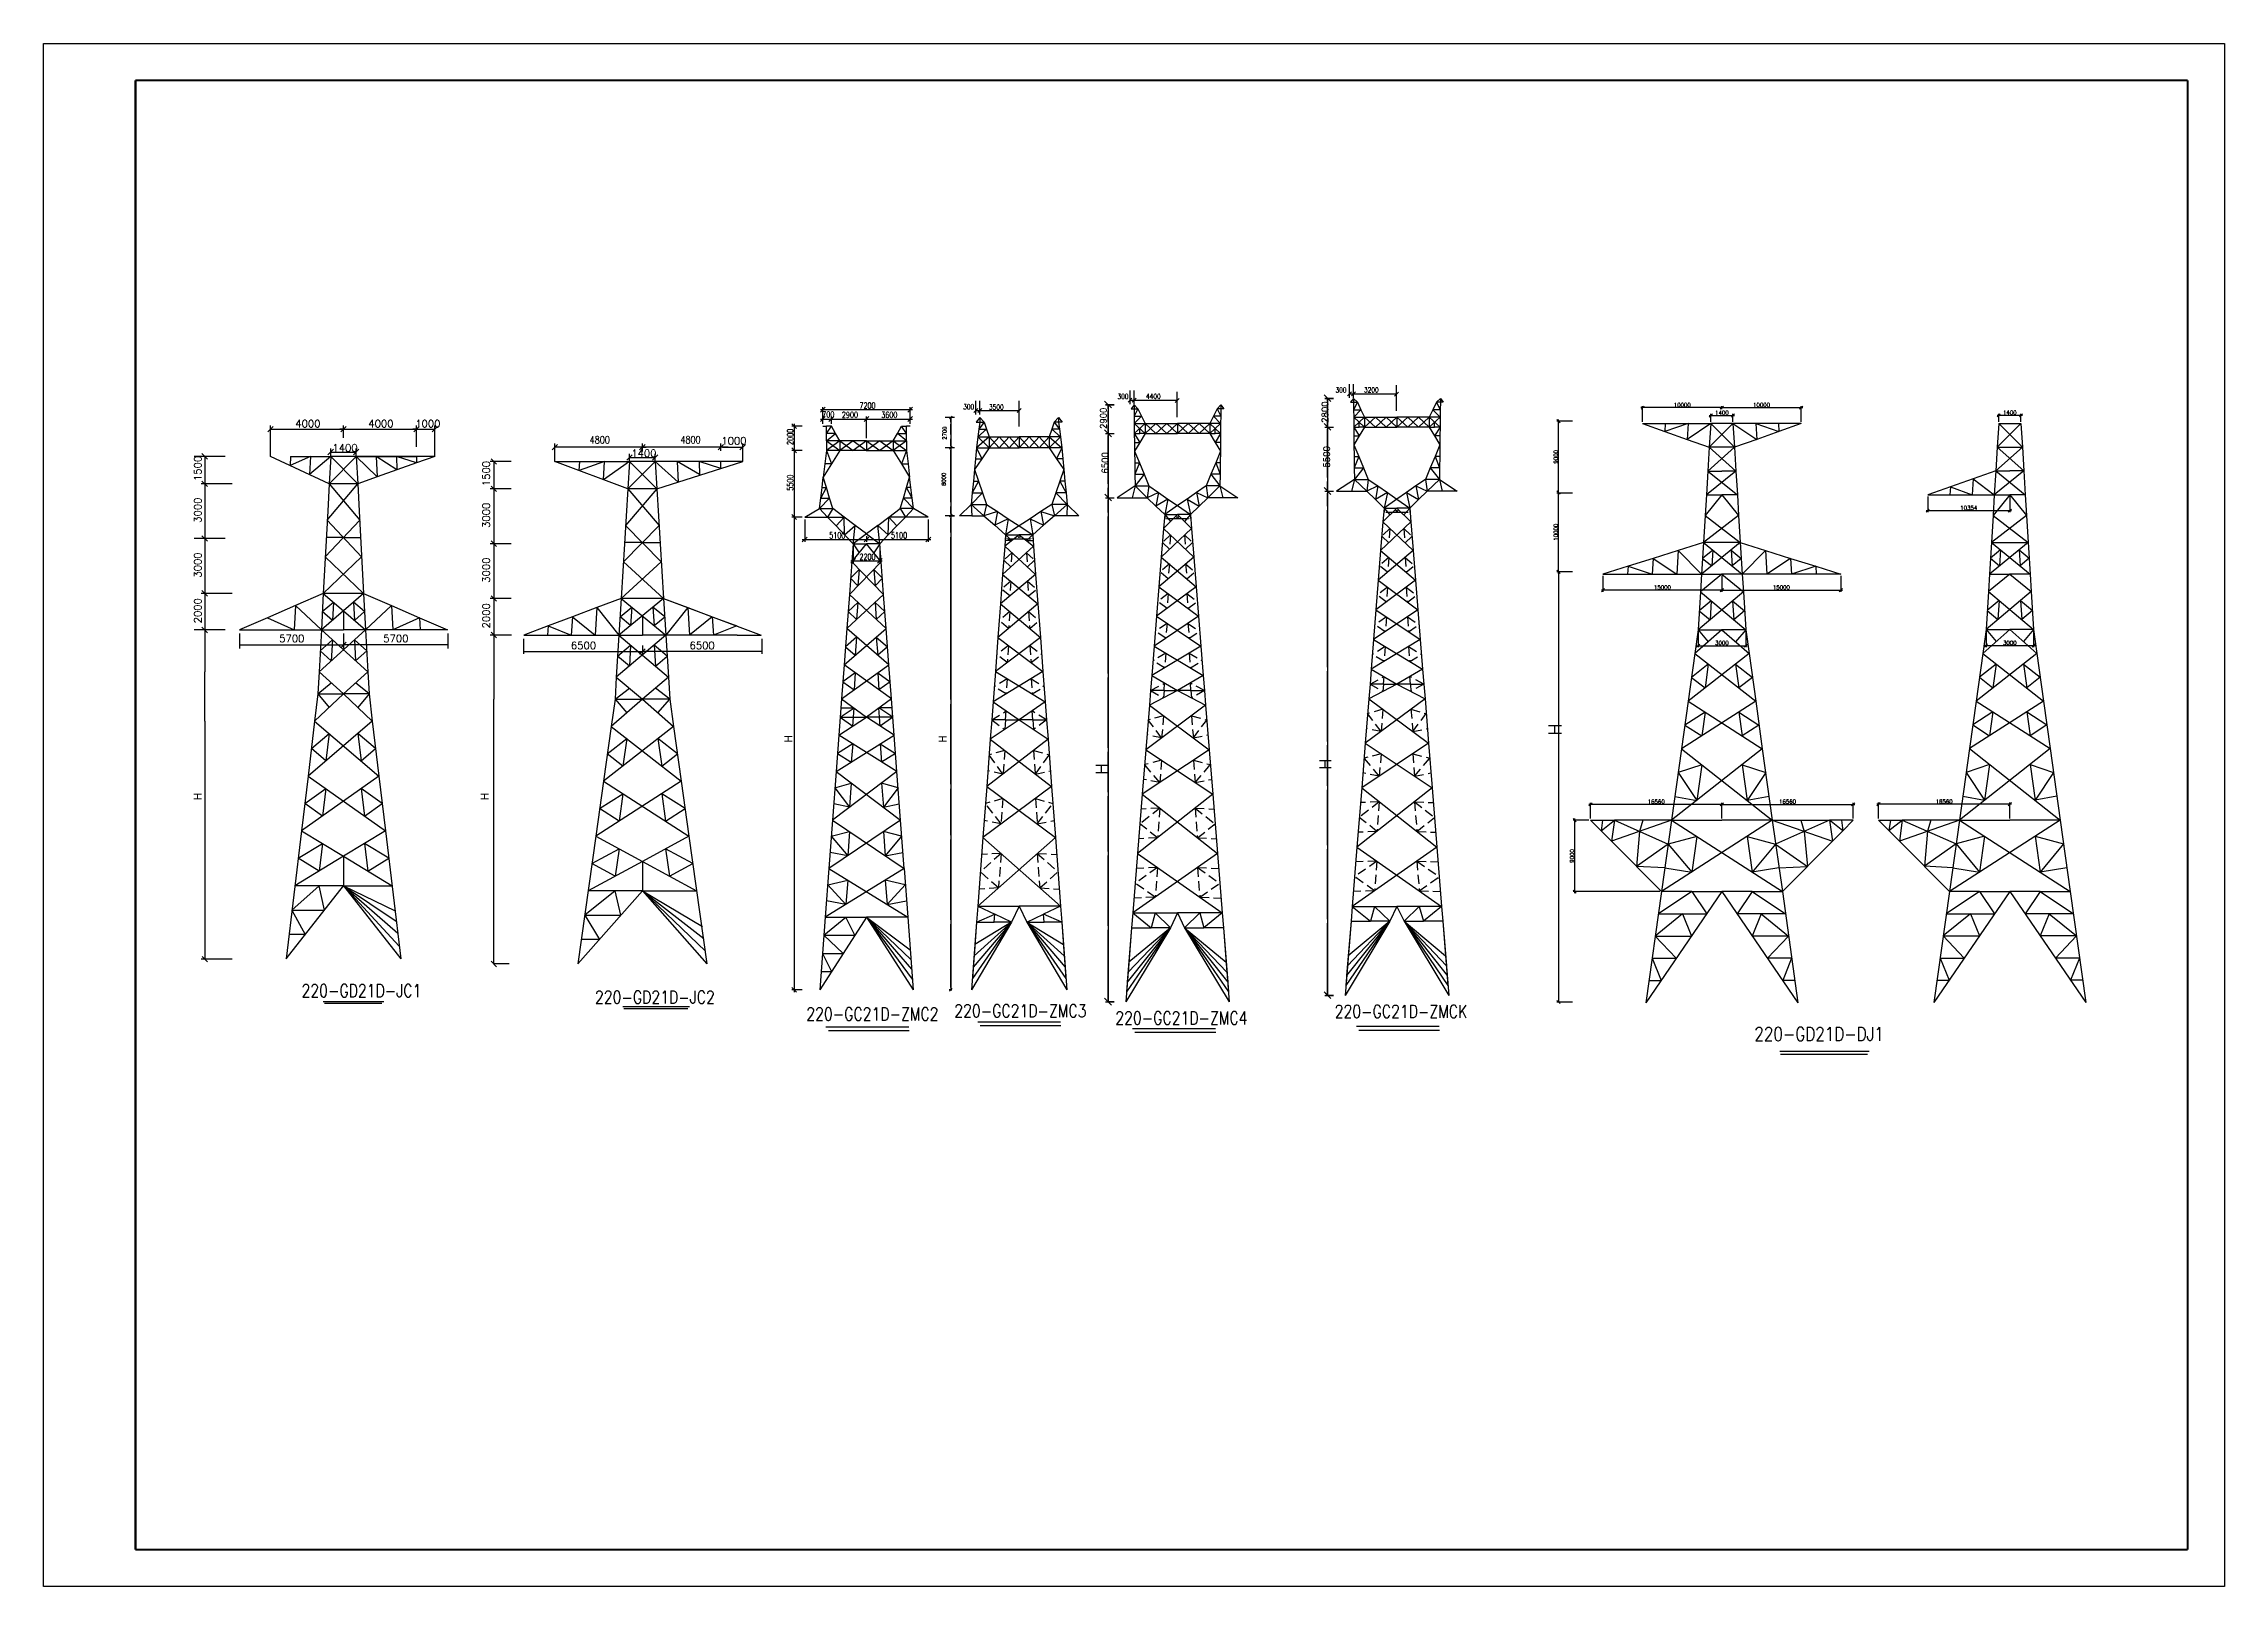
# Model space of a CAD drawing. Header units: millimetres. Extents: x -25344 to 5907, y -19679 to 18215.
# Drawn here: x 3811 to 4405, y 921 to 1341 of the extents above; entities that cross this region are included whole.
import ezdxf

# ---------------------------------------------------------------- set-up
doc = ezdxf.new("R2010")
doc.units = ezdxf.units.MM
doc.linetypes.add('DASHED', pattern=[7, 5, -2])
doc.linetypes.add('DASHED2', pattern=[7.5, 2.5, -1.25, 2.5, -1.25])
for name, color, linetype, lineweight in [('受力材原始杆件', 1, 'Continuous', 25), ('受力材杆件', 7, 'Continuous', 25), ('辅助材原始杆件', 163, 'DASHED2', 25)]:
    doc.layers.add(name, color=color, linetype=linetype, lineweight=lineweight)
for name, color, linetype in [('受力材层', 7, 'Continuous'), ('基本图元层', 7, 'Continuous'), ('标注', 7, 'Continuous'), ('辅助材层', 7, 'Continuous')]:
    doc.layers.add(name, color=color, linetype=linetype)
doc.styles.get("Standard").update_dxf_attribs({"font": 'txt', "bigfont": 'gbcbig.shx'})
doc.styles.add('TBWZ', font='txt.shx', dxfattribs={"width": 0.7, "bigfont": 'hztxt.shx'})

msp = doc.modelspace()

# ---------------------------------------------------------------- texts
at = {"color": 0, "char_height": 1.08, "attachment_point": 5}
for s, insert in [('\\A1;10000', (4257.35, 1242.27)), ('\\A1;10000', (4278.95, 1242.27)), ('\\A1;10354', (4335.39, 1214.23)), ('\\A1;15000', (4251.95, 1192.59)), ('\\A1;15000', (4284.35, 1192.59)), ('\\A1;16560', (4250.26, 1134.27)), ('\\A1;16560', (4286.03, 1134.27)), ('\\A1;16560', (4328.69, 1134.31))]:
    msp.add_mtext(s, dxfattribs=dict(at, insert=insert))
at = {"color": 0, "char_height": 1.08, "attachment_point": 5, "rotation": 90}
for s, insert in [('\\A1;9000', (4222.9, 1228.14)), ('\\A1;10000', (4222.9, 1207.62)), ('\\A1;9000', (4227.32, 1119.49))]:
    msp.add_mtext(s, dxfattribs=dict(at, insert=insert))
at = {"layer": '受力材层', "color": 0}
for s, p in [('4000', (3879.58, 1236.17)), ('4000', (3899.47, 1236.17)), ('1000', (3912.24, 1236.17)), ('1400', (3889.69, 1229.56)), ('1400', (3971.11, 1228.1)), ('1000', (3995.63, 1231.5)), ('5700', (3875.18, 1177.69)), ('5700', (3903.53, 1177.69)), ('6500', (3954.63, 1175.78)), ('6500', (3986.94, 1175.78))]:
    msp.add_text(s, height=2, dxfattribs=at).set_placement(p)
at = {"layer": '受力材层', "color": 0, "lineweight": 25, "width": 0.8}
for p in [(3959.76, 1231.76), (3984.47, 1231.8)]:
    msp.add_text('4800', height=2, dxfattribs=at).set_placement(p)
at = {"layer": '基本图元层', "color": 0, "lineweight": 25, "style": 'TBWZ', "width": 0.8}
for s, height, p in [('220-GD21D-JC1', 3.5, (3881.27, 1081.05)), ('220-GD21D-JC2', 3.5, (3961.2, 1079.29)), ('220-GC21D-ZMC2', 3.5, (4018.76, 1074.71)), ('220-GC21D-ZMC3', 3.5, (4059.07, 1075.57)), ('220-GC21D-ZMC4', 3.5, (4102.92, 1073.63)), ('220-GC21D-ZMCK', 3.5, (4162.68, 1075.39)), ('220-GD21D-DJ1', 3.78, (4276.99, 1069.13))]:
    msp.add_text(s, height=height, dxfattribs=at).set_placement(p)
at = {"layer": '标注', "color": 0, "style": 'TBWZ', "width": 0.7}
for s, height, p in [('7200', 1.65, (4033.22, 1241.27)), ('300', 1.359, (4061.5, 1241.09)), ('3500', 1.359, (4068.54, 1240.99)), ('300', 1.359, (4103.52, 1243.89)), ('4400', 1.359, (4111.3, 1243.92)), ('700', 1.65, (4023.08, 1238.86)), ('2900', 1.65, (4028.44, 1238.74)), ('3600', 1.65, (4039.16, 1238.74)), ('5100', 1.65, (4025, 1205.95)), ('5100', 1.65, (4041.83, 1205.95)), ('2200', 1.65, (4033.22, 1200.11))]:
    msp.add_text(s, height=height, dxfattribs=at).set_placement(p)
at = {"layer": '标注', "color": 0}
for s, height, p in [('2700', 1.045, (4056.93, 1232.81)), ('2900', 1.695, (4100.54, 1235.72)), ('1500', 2, (3853.98, 1221.54)), ('1500', 2, (3932.57, 1220.15)), ('6000', 1.045, (4056.72, 1220.21)), ('6500', 1.695, (4100.99, 1223.58)), ('3000', 2, (3853.98, 1210.18)), ('3000', 2, (3932.57, 1208.79)), ('3000', 2, (3853.98, 1195.26)), ('3000', 2, (3932.57, 1193.87)), ('2000', 2, (3853.98, 1182.82)), ('2000', 2, (3932.57, 1181.43)), ('H', 2.09, (4014.95, 1150.4)), ('H', 2.09, (4056.95, 1150.34)), ('H', 3.26, (4100.91, 1141.68)), ('H', 2.09, (3854.04, 1134.66)), ('H', 2.09, (3932.17, 1134.66))]:
    msp.add_text(s, height=height, rotation=90, dxfattribs=at).set_placement(p)
at = {"layer": '标注', "color": 0, "style": 'TBWZ', "width": 0.7}
for s, p in [('2000', (4015.18, 1231.37)), ('5500', (4015.18, 1218.9))]:
    msp.add_text(s, height=1.65, rotation=90, dxfattribs=at).set_placement(p)
at = {"layer": '标注', "color": 0}
for s, height, p in [('2600', 0.17, (4119.58, 1211.64)), ('2400', 0.194, (4076.42, 1206.19))]:
    msp.add_text(s, height=height, dxfattribs=at).set_placement(p)
at = {"layer": '标注', "color": 0, "attachment_point": 8, "rotation": 90}
for s, insert, char_height in [('2800', (4160.86, 1240.31), 1.695), ('5500', (4161.32, 1228.16), 1.695), ('H', (4224.47, 1153.95), 3.52), ('H', (4161.76, 1144.52), 3.26)]:
    msp.add_mtext(s, dxfattribs=dict(at, insert=insert, char_height=char_height))
at = {"layer": '标注', "color": 0, "char_height": 1.359, "attachment_point": 5, "style": 'TBWZ'}
for s, insert in [('\\A1;300', (4164.39, 1246.32)), ('3200', (4172.65, 1246.36))]:
    msp.add_mtext(s, dxfattribs=dict(at, insert=insert))
at = {"layer": '标注', "color": 0, "linetype": 'ByBlock', "char_height": 1.08, "attachment_point": 8}
for s, insert in [('\\A1;1400', (4268.15, 1239.61)), ('\\A1;1400', (4346.57, 1239.65)), ('\\A1;3000', (4268.15, 1176.93)), ('\\A1;3000', (4346.57, 1176.97))]:
    msp.add_mtext(s, dxfattribs=dict(at, insert=insert))
at = {"layer": '标注', "color": 0, "insert": (4179.63, 1213.34), "char_height": 0.17, "attachment_point": 8}
msp.add_mtext('2600', dxfattribs=at)

# ---------------------------------------------------------------- blocks, each defined once
blk = doc.blocks.new('_OBLIQUE')
at = {"color": 0, "linetype": 'ByBlock'}
blk.add_line((-0.5, -0.5), (0.5, 0.5), dxfattribs=at)

# ---------------------------------------------------------------- linework, layer by layer
at = {"color": 0}
for p, q in [((3811.02, 1340.63), (4405.02, 1340.63)), ((3811.02, 920.63), (3811.02, 1340.63)), ((4405.02, 1340.63), (4405.02, 920.63)), ((4100.02, 1243.29), (4101.87, 1241.44)), ((4101, 1242.3), (4100.23, 1242.3)), ((4100.23, 1242.3), (4102.58, 1242.3)), ((4100.24, 1242.31), (4102.59, 1242.31)), ((4101, 1242.3), (4101, 1079.77)), ((4106.93, 1243.54), (4118.76, 1243.54)), ((4106.93, 1243.54), (4119.79, 1243.54)), ((4159.79, 1245.05), (4161.63, 1243.2)), ((4160.76, 1244.06), (4159.99, 1244.06)), ((4159.99, 1244.06), (4162.34, 1244.06)), ((4160, 1244.06), (4162.35, 1244.06)), ((4160.76, 1244.06), (4160.76, 1081.52)), ((4166.69, 1245.3), (4178.53, 1245.3)), ((4166.69, 1245.3), (4179.55, 1245.3)), ((4268.58, 1241.53), (4246.11, 1241.53)), ((4246.55, 1237.65), (4246.55, 1241.97)), ((4267.71, 1241.53), (4290.18, 1241.53)), ((4268.15, 1241.08), (4268.15, 1241.97)), ((4268.15, 1241.08), (4268.15, 1241.97)), ((4289.75, 1237.65), (4289.75, 1241.97)), ((4059.16, 1238.85), (4056.56, 1238.85)), ((4058.42, 1238.85), (4057.69, 1238.85)), ((4058.5, 1239.23), (4057.75, 1238.51)), ((4058.1, 1238.85), (4058.1, 1083.05)), ((4064.91, 1240.74), (4076.74, 1240.74)), ((4159.78, 1237.24), (4161.62, 1235.39)), ((4159.99, 1236.26), (4162.34, 1236.26)), ((4159.99, 1236.26), (4162.34, 1236.26)), ((4227.48, 1237.81), (4223.2, 1237.81)), ((4223.63, 1217.99), (4223.63, 1238.29)), ((4059.16, 1230.57), (4056.56, 1230.57)), ((4058.5, 1230.94), (4057.75, 1230.23)), ((4100.02, 1235.48), (4101.86, 1233.63)), ((4100.23, 1234.5), (4102.58, 1234.5)), ((4100.23, 1234.5), (4102.58, 1234.5)), ((4100.03, 1217.99), (4101.87, 1216.14)), ((4159.79, 1219.75), (4161.63, 1217.9)), ((4159.99, 1218.76), (4162.34, 1218.76)), ((4160, 1218.76), (4162.35, 1218.76)), ((4227.48, 1218.28), (4223.2, 1218.28)), ((4223.63, 1196.39), (4223.63, 1218.85)), ((4059.16, 1212.1), (4056.56, 1212.1)), ((4058.42, 1212.1), (4057.68, 1212.1)), ((4057.68, 1212.1), (4059.16, 1212.1)), ((4058.42, 1212.1), (4057.68, 1212.1)), ((4058.5, 1212.48), (4057.74, 1211.77)), ((4063.66, 1215.19), (4060.47, 1212.12)), ((4100.23, 1217.01), (4102.58, 1217.01)), ((4100.24, 1217.01), (4102.59, 1217.01)), ((4323.78, 1213.49), (4347, 1213.49)), ((4324.21, 1217.38), (4324.21, 1213.06)), ((4346.57, 1217.38), (4346.57, 1213.06)), ((4227.48, 1196.82), (4223.2, 1196.82)), ((4227.48, 1196.82), (4223.2, 1196.82)), ((4235.75, 1195.74), (4235.75, 1191.42)), ((4268.15, 1195.74), (4268.15, 1191.42)), ((4268.15, 1195.74), (4268.15, 1191.42)), ((4300.55, 1195.74), (4300.55, 1191.42)), ((4268.58, 1191.85), (4235.31, 1191.85)), ((4267.71, 1191.85), (4300.98, 1191.85)), ((4231.94, 1129.21), (4227.62, 1129.21)), ((4231.94, 1129.21), (4227.62, 1129.21)), ((4228.06, 1109.34), (4228.06, 1129.65)), ((4268.58, 1133.53), (4231.94, 1133.53)), ((4232.38, 1129.65), (4232.38, 1133.97)), ((4267.71, 1133.53), (4304.35, 1133.53)), ((4268.15, 1129.65), (4268.15, 1133.97)), ((4268.15, 1129.65), (4268.15, 1133.97)), ((4303.92, 1129.65), (4303.92, 1133.97)), ((4347, 1133.57), (4310.37, 1133.57)), ((4310.8, 1129.68), (4310.8, 1134)), ((4346.57, 1129.68), (4346.57, 1134)), ((4251.25, 1109.77), (4227.62, 1109.77)), ((4251.25, 1109.77), (4227.62, 1109.77)), ((4058.42, 1083.05), (4057.68, 1083.05)), ((4058.5, 1083.43), (4057.74, 1082.71)), ((4058.1, 1083.05), (4058.5, 1083.43)), ((4058.1, 1083.05), (4058.42, 1083.05)), ((4159.78, 1082.51), (4161.62, 1080.66)), ((4159.99, 1081.53), (4162.34, 1081.53)), ((4100.02, 1080.75), (4101.86, 1078.9)), ((4100.23, 1079.77), (4102.58, 1079.77)), ((4227.48, 1079.7), (4223.2, 1079.7)), ((4405.02, 920.63), (3811.02, 920.63))]:
    msp.add_line(p, q, dxfattribs=at)
at = {"color": 0, "linetype": 'ByBlock'}
for p, q in [((4023.93, 1241.64), (4022.61, 1240.32)), ((4046.37, 1240.32), (4047.69, 1241.64)), ((4107.47, 1244.08), (4106.39, 1243)), ((4108.57, 1244.08), (4107.48, 1243)), ((4120.32, 1243.99), (4119.24, 1242.91)), ((3873.54, 1236.4), (3872.05, 1234.91)), ((3893.44, 1236.4), (3891.95, 1234.91)), ((3913.33, 1236.4), (3911.84, 1234.91)), ((3918.31, 1236.4), (3916.82, 1234.91)), ((4016.13, 1235.84), (4014.81, 1237.16)), ((4023.93, 1239.1), (4022.61, 1237.78)), ((4026.24, 1239.1), (4024.92, 1237.78)), ((4024.92, 1237.78), (4026.24, 1239.1)), ((4035.81, 1239.1), (4034.49, 1237.78)), ((4034.49, 1237.78), (4035.81, 1239.1)), ((4046.37, 1237.78), (4047.69, 1239.1)), ((4065.45, 1241.29), (4064.37, 1240.2)), ((4066.54, 1241.29), (4065.46, 1240.2)), ((4077.29, 1241.29), (4076.2, 1240.2)), ((3889.96, 1230.19), (3888.46, 1228.7)), ((3895.43, 1228.7), (3896.92, 1230.19)), ((3949.5, 1230.03), (3950.99, 1231.53)), ((3973.36, 1230.03), (3974.85, 1231.53)), ((3994.73, 1230.04), (3996.22, 1231.53)), ((4000.69, 1230.03), (4002.19, 1231.53)), ((4016.13, 1229.24), (4014.81, 1230.56)), ((4014.81, 1230.56), (4016.13, 1229.24)), ((3855.63, 1227.52), (3854.14, 1229.02)), ((3934.4, 1226.13), (3932.91, 1227.62)), ((3971.37, 1228.72), (3969.88, 1227.23)), ((3976.84, 1227.23), (3978.34, 1228.72)), ((3855.63, 1220.06), (3854.14, 1221.56)), ((3934.4, 1218.67), (3932.91, 1220.16)), ((4016.13, 1211.09), (4014.81, 1212.41)), ((4014.81, 1212.41), (4016.13, 1211.09)), ((3855.63, 1205.14), (3854.14, 1206.63)), ((4018.98, 1206.31), (4017.66, 1204.99)), ((4034.49, 1204.99), (4035.81, 1206.31)), ((4035.81, 1206.31), (4034.49, 1204.99)), ((4051.32, 1204.99), (4052.64, 1206.31)), ((3934.4, 1203.75), (3932.91, 1205.24)), ((4032.18, 1200.47), (4030.86, 1199.15)), ((4038.12, 1199.15), (4039.44, 1200.47)), ((3855.63, 1190.22), (3854.14, 1191.71)), ((3934.4, 1188.83), (3932.91, 1190.32)), ((3855.63, 1180.27), (3854.14, 1181.76)), ((3893.44, 1177.67), (3891.95, 1176.18)), ((3934.4, 1178.88), (3932.91, 1180.37)), ((3973.36, 1174.39), (3974.85, 1175.88)), ((3855.68, 1090.63), (3854.18, 1092.13)), ((3934.4, 1089.34), (3932.91, 1090.84)), ((4014.81, 1083.71), (4016.13, 1082.39))]:
    msp.add_line(p, q, dxfattribs=at)
at = {"color": 0, "lineweight": 25}
for p, q in [((3878.27, 1228.27), (3878.13, 1225.78)), ((3917.56, 1228.27), (3912.59, 1228.27)), ((3917.56, 1228.27), (3912.59, 1226.5)), ((3912.59, 1228.27), (3912.59, 1226.5)), ((3887.2, 1190.97), (3879.58, 1187.65)), ((3898.18, 1190.97), (3887.2, 1190.97)), ((3898.18, 1190.97), (3905.8, 1187.65)), ((3871.96, 1184.33), (3864.34, 1181.02)), ((3864.34, 1181.02), (3871.78, 1181.02)), ((3864.34, 1180.02), (3864.34, 1175.93)), ((3921.09, 1180.02), (3921.09, 1175.93)), ((3941.74, 1178.6), (3941.74, 1174.51)), ((4006.6, 1178.6), (4006.6, 1174.51))]:
    msp.add_line(p, q, dxfattribs=at)
at = {"color": 0, "linetype": 'ByBlock', "lineweight": 25}
for p, q in [((4161.1, 1081.19), (4160.21, 1082.07)), ((4101.33, 1079.43), (4100.45, 1080.32))]:
    msp.add_line(p, q, dxfattribs=at)
at = {"color": 0, "const_width": 0.6}
for points in [[(3836.02, 930.63), (3836.02, 1330.63)], [(3836.02, 1330.63), (4395.02, 1330.63)], [(4395.02, 1330.63), (4395.02, 930.63)], [(4395.02, 930.63), (3836.02, 930.63)]]:
    msp.add_lwpolyline(points, dxfattribs=at)
at = {"layer": '受力材原始杆件', "color": 0}
for p, q in [((4131.7, 1242.3), (4130.63, 1241.23)), ((4131.7, 1242.3), (4132.51, 1241.23)), ((4131.7, 1242.3), (4131.7, 1241.23)), ((4190.39, 1242.98), (4189.41, 1240.97)), ((4191.47, 1244.06), (4190.39, 1242.98)), ((4191.47, 1242.98), (4190.39, 1242.98)), ((4190.39, 1242.98), (4191.43, 1240.97)), ((4191.47, 1242.98), (4191.43, 1240.97)), ((4191.47, 1244.06), (4192.27, 1242.98)), ((4191.47, 1244.06), (4191.47, 1242.98)), ((4192.27, 1242.98), (4191.47, 1242.98)), ((4085.6, 1235.63), (4084.93, 1233.63)), ((4086.27, 1237.62), (4085.6, 1235.63)), ((4087.75, 1235.63), (4085.6, 1235.63)), ((4085.6, 1235.63), (4088.01, 1233.63)), ((4087.49, 1238.85), (4086.27, 1237.62)), ((4087.49, 1237.62), (4086.27, 1237.62)), ((4086.27, 1237.62), (4087.75, 1235.63)), ((4087.49, 1238.85), (4088.42, 1237.62)), ((4087.49, 1238.85), (4087.49, 1237.62)), ((4088.42, 1237.62), (4087.49, 1237.62)), ((4087.49, 1237.62), (4087.75, 1235.63)), ((4087.75, 1235.63), (4088.01, 1233.63)), ((4122.8, 1237.19), (4119.86, 1237.19)), ((4119.86, 1237.19), (4122.8, 1234.5)), ((4122.8, 1237.19), (4119.86, 1234.5)), ((4119.86, 1237.19), (4119.86, 1234.5)), ((4125.73, 1237.19), (4122.8, 1237.19)), ((4122.8, 1237.19), (4125.73, 1234.5)), ((4125.73, 1237.19), (4122.8, 1234.5)), ((4128.66, 1237.19), (4125.73, 1237.19)), ((4125.73, 1237.19), (4128.66, 1234.5)), ((4128.66, 1237.19), (4125.73, 1234.5)), ((4129.65, 1239.21), (4128.66, 1237.19)), ((4131.62, 1237.19), (4128.66, 1237.19)), ((4128.66, 1237.19), (4131.62, 1234.5)), ((4131.62, 1237.19), (4128.66, 1234.5)), ((4128.66, 1237.19), (4128.66, 1234.5)), ((4130.63, 1241.23), (4129.65, 1239.21)), ((4131.66, 1239.21), (4129.65, 1239.21)), ((4129.65, 1239.21), (4131.62, 1237.19)), ((4131.7, 1241.23), (4130.63, 1241.23)), ((4130.63, 1241.23), (4131.66, 1239.21)), ((4131.66, 1239.21), (4131.62, 1237.19)), ((4131.62, 1237.19), (4131.62, 1234.5)), ((4131.7, 1241.23), (4131.66, 1239.21)), ((4132.51, 1241.23), (4131.7, 1241.23)), ((4182.56, 1238.95), (4179.63, 1238.95)), ((4179.63, 1238.95), (4182.56, 1236.26)), ((4182.56, 1238.95), (4179.63, 1236.26)), ((4179.63, 1238.95), (4179.63, 1236.26)), ((4182.56, 1236.26), (4179.63, 1236.26)), ((4185.49, 1238.95), (4182.56, 1238.95)), ((4182.56, 1238.95), (4185.49, 1236.26)), ((4185.49, 1238.95), (4182.56, 1236.26)), ((4185.49, 1236.26), (4182.56, 1236.26)), ((4188.43, 1238.95), (4185.49, 1238.95)), ((4185.49, 1238.95), (4188.43, 1236.26)), ((4188.43, 1238.95), (4185.49, 1236.26)), ((4188.43, 1236.26), (4185.49, 1236.26)), ((4189.41, 1240.97), (4188.43, 1238.95)), ((4191.39, 1238.95), (4188.43, 1238.95)), ((4188.43, 1238.95), (4191.39, 1236.26)), ((4191.39, 1238.95), (4188.43, 1236.26)), ((4188.43, 1238.95), (4188.43, 1236.26)), ((4188.43, 1236.26), (4189.87, 1233.84)), ((4188.43, 1236.26), (4189.91, 1236.26)), ((4191.43, 1240.97), (4189.41, 1240.97)), ((4189.41, 1240.97), (4191.39, 1238.95)), ((4191.39, 1236.26), (4189.87, 1233.84)), ((4191.39, 1236.26), (4189.91, 1236.26)), ((4191.39, 1236.26), (4191.35, 1233.84)), ((4191.43, 1240.97), (4191.39, 1238.95)), ((4191.39, 1238.95), (4191.39, 1236.26)), ((4079.47, 1233.63), (4076.74, 1233.63)), ((4076.74, 1233.63), (4079.47, 1230.55)), ((4079.47, 1233.63), (4076.74, 1230.55)), ((4076.74, 1233.63), (4076.74, 1230.55)), ((4079.47, 1230.55), (4076.74, 1230.55)), ((4082.2, 1233.63), (4079.47, 1233.63)), ((4079.47, 1233.63), (4082.2, 1230.55)), ((4082.2, 1233.63), (4079.47, 1230.55)), ((4082.2, 1230.55), (4079.47, 1230.55)), ((4084.93, 1233.63), (4082.2, 1233.63)), ((4082.2, 1233.63), (4084.93, 1230.55)), ((4084.93, 1233.63), (4082.2, 1230.55)), ((4084.93, 1230.55), (4082.2, 1230.55)), ((4088.01, 1233.63), (4084.93, 1233.63)), ((4084.93, 1233.63), (4088.32, 1230.55)), ((4088.01, 1233.63), (4084.93, 1230.55)), ((4084.93, 1233.63), (4084.93, 1230.55)), ((4088.32, 1230.55), (4084.93, 1230.55)), ((4084.93, 1230.55), (4086.91, 1227.64)), ((4088.32, 1230.55), (4086.91, 1227.64)), ((4088.01, 1233.63), (4088.32, 1230.55)), ((4088.32, 1230.55), (4088.6, 1227.64)), ((4122.8, 1234.5), (4119.86, 1234.5)), ((4125.73, 1234.5), (4122.8, 1234.5)), ((4128.66, 1234.5), (4125.73, 1234.5)), ((4128.66, 1234.5), (4130.11, 1232.08)), ((4128.66, 1234.5), (4130.14, 1234.5)), ((4131.62, 1234.5), (4130.11, 1232.08)), ((4131.59, 1232.08), (4130.11, 1232.08)), ((4130.11, 1232.08), (4131.56, 1229.66)), ((4131.62, 1234.5), (4130.14, 1234.5)), ((4131.56, 1229.66), (4130.26, 1226.52)), ((4131.56, 1229.66), (4131.52, 1226.52)), ((4131.59, 1232.08), (4131.56, 1229.66)), ((4131.62, 1234.5), (4131.59, 1232.08)), ((4191.35, 1233.84), (4189.87, 1233.84)), ((4189.87, 1233.84), (4191.32, 1231.41)), ((4191.32, 1231.41), (4190.02, 1228.27)), ((4191.32, 1231.41), (4191.28, 1228.27)), ((4191.35, 1233.84), (4191.32, 1231.41)), ((4088.6, 1227.64), (4086.91, 1227.64)), ((4086.91, 1227.64), (4088.88, 1224.72)), ((4088.88, 1224.72), (4087.79, 1221.54)), ((4088.6, 1227.64), (4088.88, 1224.72)), ((4088.88, 1224.72), (4089.19, 1221.54)), ((4130.26, 1226.52), (4128.96, 1223.38)), ((4131.52, 1226.52), (4130.26, 1226.52)), ((4130.26, 1226.52), (4131.47, 1223.38)), ((4131.52, 1226.52), (4131.47, 1223.38)), ((4188.72, 1225.13), (4187.42, 1222)), ((4190.02, 1228.27), (4188.72, 1225.13)), ((4191.23, 1225.13), (4188.72, 1225.13)), ((4188.72, 1225.13), (4191.19, 1222)), ((4191.28, 1228.27), (4190.02, 1228.27)), ((4190.02, 1228.27), (4191.23, 1225.13)), ((4191.23, 1225.13), (4191.19, 1222)), ((4191.28, 1228.27), (4191.23, 1225.13)), ((4086.7, 1218.37), (4085.61, 1215.19)), ((4087.79, 1221.54), (4086.7, 1218.37)), ((4089.5, 1218.37), (4086.7, 1218.37)), ((4086.7, 1218.37), (4089.81, 1215.19)), ((4089.19, 1221.54), (4087.79, 1221.54)), ((4087.79, 1221.54), (4089.5, 1218.37)), ((4089.19, 1221.54), (4089.5, 1218.37)), ((4089.5, 1218.37), (4089.81, 1215.19)), ((4125.06, 1218.44), (4122.46, 1216.65)), ((4127.66, 1220.24), (4125.06, 1218.44)), ((4125.06, 1218.44), (4128.09, 1217.01)), ((4125.06, 1218.44), (4125.73, 1214.72)), ((4128.96, 1223.38), (4127.66, 1220.24)), ((4131.43, 1220.24), (4127.66, 1220.24)), ((4127.66, 1220.24), (4128.09, 1217.01)), ((4131.43, 1220.24), (4128.09, 1217.01)), ((4131.47, 1223.38), (4128.96, 1223.38)), ((4128.96, 1223.38), (4131.43, 1220.24)), ((4131.47, 1223.38), (4131.43, 1220.24)), ((4131.43, 1220.24), (4136.28, 1217.01)), ((4131.43, 1220.24), (4132.18, 1217.01)), ((4182.23, 1218.4), (4179.63, 1216.61)), ((4184.82, 1220.2), (4182.23, 1218.4)), ((4182.23, 1218.4), (4185.49, 1216.48)), ((4182.23, 1218.4), (4183.12, 1214.19)), ((4187.42, 1222), (4184.82, 1220.2)), ((4184.82, 1220.2), (4187.85, 1218.77)), ((4184.82, 1220.2), (4185.49, 1216.48)), ((4187.85, 1218.77), (4185.49, 1216.48)), ((4191.19, 1222), (4187.42, 1222)), ((4187.42, 1222), (4187.85, 1218.77)), ((4191.19, 1222), (4187.85, 1218.77)), ((4191.95, 1218.77), (4187.85, 1218.77)), ((4191.19, 1222), (4196.04, 1218.77)), ((4191.19, 1222), (4191.95, 1218.77)), ((4196.04, 1218.77), (4191.95, 1218.77)), ((4063.82, 1212.12), (4060.47, 1212.12)), ((4082.65, 1213.24), (4079.7, 1211.28)), ((4085.61, 1215.19), (4082.65, 1213.24)), ((4082.65, 1213.24), (4086.34, 1212.12)), ((4082.65, 1213.24), (4083.38, 1209.51)), ((4086.34, 1212.12), (4083.38, 1209.51)), ((4089.81, 1215.19), (4085.61, 1215.19)), ((4085.61, 1215.19), (4086.34, 1212.12)), ((4089.81, 1215.19), (4086.34, 1212.12)), ((4089.68, 1212.12), (4086.34, 1212.12)), ((4089.81, 1215.19), (4089.68, 1212.12)), ((4093.03, 1212.12), (4089.68, 1212.12)), ((4089.81, 1215.19), (4093.03, 1212.12)), ((4122.46, 1216.65), (4119.86, 1214.85)), ((4119.86, 1214.85), (4123.36, 1212.43)), ((4123.36, 1212.43), (4119.86, 1212.43)), ((4119.86, 1212.43), (4123.66, 1208.67)), ((4122.46, 1216.65), (4125.73, 1214.72)), ((4122.46, 1216.65), (4123.36, 1212.43)), ((4125.73, 1214.72), (4123.36, 1212.43)), ((4123.36, 1212.43), (4123.66, 1208.67)), ((4128.09, 1217.01), (4125.73, 1214.72)), ((4132.18, 1217.01), (4128.09, 1217.01)), ((4136.28, 1217.01), (4132.18, 1217.01)), ((4179.63, 1216.61), (4183.12, 1214.19)), ((4183.12, 1214.19), (4179.63, 1214.19)), ((4179.63, 1214.19), (4183.43, 1210.42)), ((4185.49, 1216.48), (4183.12, 1214.19)), ((4183.12, 1214.19), (4183.43, 1210.42)), ((4079.7, 1211.28), (4076.74, 1209.33)), ((4076.74, 1209.33), (4080.43, 1206.89)), ((4080.43, 1206.89), (4076.74, 1206.89)), ((4076.74, 1206.89), (4080.66, 1203.82)), ((4079.7, 1211.28), (4083.38, 1209.51)), ((4079.7, 1211.28), (4080.43, 1206.89)), ((4083.38, 1209.51), (4080.43, 1206.89)), ((4080.43, 1206.89), (4080.66, 1203.82)), ((4116.06, 1208.67), (4124.29, 1200.86)), ((4123.66, 1208.67), (4124.29, 1200.86)), ((4175.83, 1210.42), (4184.05, 1202.62)), ((4183.43, 1210.42), (4184.05, 1202.62)), ((4072.82, 1203.82), (4081.23, 1196.14)), ((4080.66, 1203.82), (4081.23, 1196.14)), ((4115.44, 1200.86), (4124.93, 1192.79)), ((4124.29, 1200.86), (4124.93, 1192.79)), ((4175.2, 1202.62), (4184.7, 1194.55)), ((4184.05, 1202.62), (4184.7, 1194.55)), ((4072.24, 1196.14), (4081.83, 1188.15)), ((4081.23, 1196.14), (4081.83, 1188.15)), ((4174.56, 1194.55), (4185.34, 1186.47)), ((4184.7, 1194.55), (4185.34, 1186.47)), ((4071.65, 1188.15), (4082.52, 1178.93)), ((4081.83, 1188.15), (4082.52, 1178.93)), ((4114.79, 1192.79), (4125.58, 1184.72)), ((4124.93, 1192.79), (4125.58, 1184.72)), ((4114.15, 1184.72), (4126.23, 1176.64)), ((4125.58, 1184.72), (4126.23, 1176.64)), ((4173.91, 1186.47), (4185.99, 1178.4)), ((4185.34, 1186.47), (4185.99, 1178.4)), ((4070.95, 1178.93), (4083.22, 1169.71)), ((4082.52, 1178.93), (4083.22, 1169.71)), ((4113.5, 1176.64), (4126.87, 1168.57)), ((4126.23, 1176.64), (4126.87, 1168.57)), ((4173.26, 1178.4), (4186.63, 1170.33)), ((4185.99, 1178.4), (4186.63, 1170.33)), ((4186.63, 1170.33), (4179.63, 1166.29)), ((4186.63, 1170.33), (4186.96, 1166.29)), ((4070.26, 1169.71), (4083.84, 1161.41)), ((4083.22, 1169.71), (4083.84, 1161.41)), ((4126.87, 1168.57), (4119.86, 1164.53)), ((4123.53, 1164.53), (4119.86, 1164.53)), ((4119.86, 1164.53), (4127.52, 1160.5)), ((4123.53, 1164.53), (4127.19, 1164.53)), ((4126.87, 1168.57), (4127.19, 1164.53)), ((4127.19, 1164.53), (4127.52, 1160.5)), ((4183.29, 1166.29), (4179.63, 1166.29)), ((4179.63, 1166.29), (4187.28, 1162.25)), ((4183.29, 1166.29), (4186.96, 1166.29)), ((4186.96, 1166.29), (4187.28, 1162.25)), ((4083.84, 1161.41), (4076.74, 1156.5)), ((4083.84, 1161.41), (4084.21, 1156.5)), ((4127.52, 1160.5), (4111.24, 1148.39)), ((4127.52, 1160.5), (4128.49, 1148.39)), ((4187.28, 1162.25), (4171, 1150.15)), ((4187.28, 1162.25), (4188.25, 1150.15)), ((4073.01, 1156.5), (4069.27, 1156.5)), ((4073.01, 1156.5), (4076.74, 1156.5)), ((4076.74, 1156.5), (4084.6, 1151.27)), ((4084.21, 1156.5), (4084.6, 1151.27)), ((4084.6, 1151.27), (4067.91, 1138.37)), ((4084.6, 1151.27), (4085.57, 1138.37)), ((4128.49, 1148.39), (4110.27, 1136.28)), ((4128.49, 1148.39), (4129.45, 1136.28)), ((4188.25, 1150.15), (4170.03, 1138.04)), ((4188.25, 1150.15), (4189.22, 1138.04)), ((4085.57, 1138.37), (4066.87, 1124.54)), ((4085.57, 1138.37), (4086.6, 1124.54)), ((4129.45, 1136.28), (4108.98, 1120.13)), ((4129.45, 1136.28), (4130.75, 1120.13)), ((4189.22, 1138.04), (4168.74, 1121.89)), ((4189.22, 1138.04), (4190.51, 1121.89)), ((4086.6, 1124.54), (4065.47, 1105.79)), ((4086.6, 1124.54), (4088.01, 1105.79)), ((4130.75, 1120.13), (4107.69, 1103.99)), ((4130.75, 1120.13), (4132.04, 1103.99)), ((4190.51, 1121.89), (4167.45, 1105.74)), ((4190.51, 1121.89), (4191.8, 1105.74)), ((4082.37, 1105.79), (4076.74, 1105.79)), ((4076.74, 1105.79), (4078.81, 1101.49)), ((4088.01, 1105.79), (4082.37, 1105.79)), ((4088.01, 1105.79), (4083.41, 1103.64)), ((4088.01, 1105.79), (4088.33, 1101.49)), ((4167.45, 1105.74), (4172.41, 1101.71)), ((4173.54, 1105.74), (4172.41, 1101.71)), ((4173.54, 1105.74), (4177.69, 1101.71)), ((4185.71, 1105.74), (4179.63, 1105.74)), ((4179.63, 1105.74), (4181.56, 1101.71)), ((4191.8, 1105.74), (4185.71, 1105.74)), ((4191.8, 1105.74), (4192.12, 1101.71)), ((4078.81, 1101.49), (4083.41, 1103.64)), ((4078.81, 1101.49), (4083.57, 1101.49)), ((4078.81, 1101.49), (4088.79, 1095.34)), ((4078.81, 1101.49), (4089.02, 1092.27)), ((4078.81, 1101.49), (4089.26, 1089.2)), ((4078.81, 1101.49), (4089.49, 1086.13)), ((4078.81, 1101.49), (4089.72, 1083.05)), ((4088.33, 1101.49), (4083.41, 1103.64)), ((4083.57, 1101.49), (4083.41, 1103.64)), ((4088.33, 1101.49), (4083.57, 1101.49)), ((4088.33, 1101.49), (4088.79, 1095.34)), ((4088.33, 1101.49), (4089.02, 1092.27)), ((4088.33, 1101.49), (4089.26, 1089.2)), ((4088.33, 1101.49), (4089.49, 1086.13)), ((4088.33, 1101.49), (4089.72, 1083.05)), ((4107.37, 1099.95), (4112.65, 1099.95)), ((4107.69, 1103.99), (4112.65, 1099.95)), ((4113.78, 1103.99), (4112.65, 1099.95)), ((4117.93, 1099.95), (4112.65, 1099.95)), ((4113.78, 1103.99), (4117.93, 1099.95)), ((4125.95, 1103.99), (4119.86, 1103.99)), ((4119.86, 1103.99), (4121.8, 1099.95)), ((4121.8, 1099.95), (4133.11, 1090.53)), ((4121.8, 1099.95), (4133.33, 1087.84)), ((4121.8, 1099.95), (4133.55, 1085.15)), ((4121.8, 1099.95), (4133.76, 1082.46)), ((4121.8, 1099.95), (4133.98, 1079.77)), ((4132.04, 1103.99), (4125.95, 1103.99)), ((4132.04, 1103.99), (4132.36, 1099.95)), ((4132.36, 1099.95), (4133.11, 1090.53)), ((4132.36, 1099.95), (4133.33, 1087.84)), ((4132.36, 1099.95), (4133.55, 1085.15)), ((4132.36, 1099.95), (4133.76, 1082.46)), ((4132.36, 1099.95), (4133.98, 1079.77)), ((4167.13, 1101.71), (4172.41, 1101.71)), ((4177.69, 1101.71), (4172.41, 1101.71)), ((4181.56, 1101.71), (4192.88, 1092.29)), ((4181.56, 1101.71), (4193.09, 1089.6)), ((4181.56, 1101.71), (4193.31, 1086.91)), ((4181.56, 1101.71), (4193.52, 1084.22)), ((4181.56, 1101.71), (4193.74, 1081.52)), ((4192.12, 1101.71), (4192.88, 1092.29)), ((4192.12, 1101.71), (4193.09, 1089.6)), ((4192.12, 1101.71), (4193.31, 1086.91)), ((4192.12, 1101.71), (4193.52, 1084.22)), ((4192.12, 1101.71), (4193.74, 1081.52))]:
    msp.add_line(p, q, dxfattribs=at)
at = {"layer": '受力材原始杆件', "color": 0, "linetype": 'ByBlock'}
for p, q in [((4246.55, 1237.21), (4252.74, 1237.21)), ((4246.55, 1237.21), (4252.61, 1235.05)), ((4252.74, 1237.21), (4252.61, 1235.05)), ((4258.93, 1237.21), (4252.61, 1235.05)), ((4252.74, 1237.21), (4258.93, 1237.21)), ((4258.93, 1237.21), (4258.66, 1232.89)), ((4265.12, 1237.21), (4258.66, 1232.89)), ((4258.93, 1237.21), (4265.12, 1237.21)), ((4271.17, 1237.21), (4264.72, 1230.73)), ((4271.17, 1237.21), (4265.12, 1237.21)), ((4271.17, 1237.21), (4271.57, 1230.73)), ((4343.55, 1237.25), (4343.15, 1230.77)), ((4343.55, 1237.25), (4349.6, 1237.25)), ((4343.55, 1237.25), (4349.99, 1230.77)), ((4252.61, 1235.05), (4258.66, 1232.89)), ((4258.66, 1232.89), (4264.72, 1230.73)), ((4271.57, 1230.73), (4264.32, 1224.25)), ((4271.57, 1230.73), (4264.72, 1230.73)), ((4271.57, 1230.73), (4271.97, 1224.25)), ((4343.15, 1230.77), (4342.75, 1224.29)), ((4343.15, 1230.77), (4349.99, 1230.77)), ((4343.15, 1230.77), (4350.39, 1224.29)), ((4271.97, 1224.25), (4263.93, 1217.77)), ((4271.97, 1224.25), (4268.15, 1224.25)), ((4271.97, 1224.25), (4272.37, 1217.77)), ((4342.75, 1224.29), (4342.35, 1217.81)), ((4342.75, 1224.29), (4346.57, 1224.29)), ((4342.75, 1224.29), (4350.79, 1217.81)), ((4272.37, 1217.77), (4268.15, 1217.77)), ((4268.15, 1217.77), (4272.71, 1212.16)), ((4272.37, 1217.77), (4272.71, 1212.16)), ((4342.35, 1217.81), (4342.01, 1212.2)), ((4346.57, 1217.81), (4342.01, 1212.2)), ((4342.35, 1217.81), (4346.57, 1217.81)), ((4272.71, 1212.16), (4263.13, 1204.81)), ((4272.71, 1212.16), (4273.16, 1204.81)), ((4342.01, 1212.2), (4341.55, 1204.85)), ((4342.01, 1212.2), (4351.59, 1204.85)), ((4249.44, 1200.49), (4242.59, 1198.33)), ((4249.44, 1200.49), (4249.17, 1196.17)), ((4256.28, 1202.65), (4249.44, 1200.49)), ((4249.44, 1200.49), (4255.88, 1196.17)), ((4256.28, 1202.65), (4255.88, 1196.17)), ((4263.13, 1204.81), (4256.28, 1202.65)), ((4256.28, 1202.65), (4262.6, 1196.17)), ((4273.16, 1204.81), (4263.13, 1204.81)), ((4263.13, 1204.81), (4273.7, 1196.17)), ((4273.16, 1204.81), (4273.7, 1196.17)), ((4341.55, 1204.85), (4341.02, 1196.21)), ((4341.55, 1204.85), (4351.59, 1204.85)), ((4341.55, 1204.85), (4352.12, 1196.21)), ((4242.59, 1198.33), (4235.75, 1196.17)), ((4235.75, 1196.17), (4242.46, 1196.17)), ((4242.59, 1198.33), (4242.46, 1196.17)), ((4242.46, 1196.17), (4249.17, 1196.17)), ((4242.59, 1198.33), (4249.17, 1196.17)), ((4249.17, 1196.17), (4255.88, 1196.17)), ((4255.88, 1196.17), (4262.6, 1196.17)), ((4273.7, 1196.17), (4268.15, 1196.17)), ((4268.15, 1196.17), (4273.99, 1191.42)), ((4273.7, 1196.17), (4273.99, 1191.42)), ((4341.02, 1196.21), (4340.73, 1191.46)), ((4346.57, 1196.21), (4340.73, 1191.46)), ((4341.02, 1196.21), (4346.57, 1196.21)), ((4262.3, 1191.42), (4274.63, 1181.05)), ((4273.99, 1191.42), (4274.63, 1181.05)), ((4340.73, 1191.46), (4340.09, 1181.09)), ((4340.73, 1191.46), (4353.05, 1181.09)), ((4274.63, 1181.05), (4268.15, 1181.05)), ((4268.15, 1181.05), (4275.53, 1174.57)), ((4274.63, 1181.05), (4275.53, 1174.57)), ((4340.09, 1181.09), (4346.57, 1181.09)), ((4353.05, 1181.09), (4346.57, 1181.09)), ((4346.57, 1181.09), (4353.96, 1174.61)), ((4353.05, 1181.09), (4353.96, 1174.61)), ((4260.76, 1174.57), (4277.35, 1161.61)), ((4275.53, 1174.57), (4277.35, 1161.61)), ((4339.18, 1174.61), (4355.77, 1161.65)), ((4353.96, 1174.61), (4355.77, 1161.65)), ((4258.94, 1161.61), (4279.16, 1148.65)), ((4277.35, 1161.61), (4279.16, 1148.65)), ((4337.37, 1161.65), (4357.59, 1148.69)), ((4355.77, 1161.65), (4357.59, 1148.69)), ((4279.16, 1148.65), (4254.41, 1129.21)), ((4279.16, 1148.65), (4281.88, 1129.21)), ((4357.59, 1148.69), (4332.83, 1129.25)), ((4357.59, 1148.69), (4360.31, 1129.25)), ((4232.38, 1129.21), (4235.22, 1126.35)), ((4235.62, 1129.21), (4235.22, 1126.35)), ((4238.86, 1129.21), (4238.06, 1123.5)), ((4281.88, 1129.21), (4251.69, 1109.77)), ((4281.88, 1129.21), (4268.15, 1129.21)), ((4281.88, 1129.21), (4298.24, 1123.5)), ((4281.88, 1129.21), (4284.61, 1109.77)), ((4300.68, 1129.21), (4297.44, 1129.21)), ((4301.08, 1126.35), (4297.44, 1129.21)), ((4303.92, 1129.21), (4300.68, 1129.21)), ((4310.8, 1129.25), (4313.64, 1126.39)), ((4314.04, 1129.25), (4313.64, 1126.39)), ((4317.28, 1129.25), (4316.48, 1123.54)), ((4360.31, 1129.25), (4330.11, 1109.81)), ((4360.31, 1129.25), (4346.57, 1129.25)), ((4360.31, 1129.25), (4363.03, 1109.81)), ((4235.22, 1126.35), (4238.06, 1123.5)), ((4313.64, 1126.39), (4316.48, 1123.54)), ((4276.38, 1109.77), (4268.15, 1109.77)), ((4268.15, 1109.77), (4288.84, 1079.53)), ((4276.38, 1109.77), (4284.61, 1109.77)), ((4284.61, 1109.77), (4288.84, 1079.53)), ((4354.8, 1109.81), (4346.57, 1109.81)), ((4346.57, 1109.81), (4367.26, 1079.57)), ((4354.8, 1109.81), (4363.03, 1109.81)), ((4363.03, 1109.81), (4367.26, 1079.57))]:
    msp.add_line(p, q, dxfattribs=at)
at = {"layer": '受力材层', "color": 0, "lineweight": 25}
for p, q in [((3872.8, 1228.27), (3872.8, 1236.65)), ((3872.8, 1235.65), (3905.33, 1235.65)), ((3892.69, 1235.65), (3891.7, 1235.65)), ((3892.69, 1233.73), (3892.69, 1236.65)), ((3892.69, 1234.44), (3892.69, 1236.65)), ((3892.69, 1233.32), (3892.69, 1236.65)), ((3892.69, 1235.65), (3893.69, 1235.65)), ((3893.19, 1235.65), (3912.6, 1235.65)), ((3905.33, 1235.65), (3917.56, 1235.65)), ((3912.59, 1235.65), (3911.59, 1235.65)), ((3912.59, 1234.44), (3912.59, 1236.65)), ((3912.59, 1231.83), (3912.59, 1236.65)), ((3912.59, 1230.83), (3912.59, 1236.65)), ((3912.59, 1235.65), (3913.58, 1235.65)), ((3917.56, 1228.27), (3917.56, 1236.65)), ((4023.27, 1236.5), (4024.26, 1236.5)), ((4024.26, 1234.52), (4024.26, 1236.5)), ((4024.26, 1234.52), (4025.58, 1236.5)), ((4025.58, 1236.5), (4024.26, 1236.5)), ((4026.73, 1234.52), (4025.58, 1236.5)), ((4043.56, 1234.52), (4044.72, 1236.5)), ((4046.04, 1234.52), (4044.72, 1236.5)), ((4044.72, 1236.5), (4046.04, 1236.5)), ((4046.04, 1234.52), (4046.04, 1236.5)), ((4047.03, 1236.5), (4046.04, 1236.5)), ((3889.21, 1228.27), (3889.21, 1230.44)), ((3896.17, 1228.34), (3896.17, 1230.44)), ((3973.61, 1230.78), (3950.23, 1230.78)), ((3950.27, 1226.88), (3950.25, 1231.78)), ((3974.11, 1230.78), (3973.11, 1230.78)), ((3974.11, 1230.78), (3973.11, 1230.78)), ((3974.11, 1229.74), (3974.11, 1231.78)), ((3974.11, 1229.57), (3974.11, 1231.78)), ((3974.11, 1230.78), (3975.1, 1230.78)), ((3974.11, 1230.78), (3975.1, 1230.78)), ((3997.49, 1230.78), (3974.61, 1230.78)), ((3995.48, 1229.8), (3995.48, 1231.78)), ((3995.97, 1230.78), (4001.44, 1230.78)), ((4001.47, 1226.88), (4001.44, 1231.78)), ((4024.26, 1229.9), (4023.82, 1226.27)), ((4024.26, 1232.54), (4024.26, 1234.52)), ((4024.26, 1232.54), (4026.73, 1234.52)), ((4026.73, 1234.52), (4024.26, 1234.52)), ((4024.26, 1232.54), (4024.26, 1229.9)), ((4027.89, 1232.54), (4024.26, 1232.54)), ((4027.89, 1232.54), (4024.26, 1229.9)), ((4024.26, 1232.54), (4027.89, 1229.9)), ((4024.26, 1229.9), (4025.64, 1226.27)), ((4027.89, 1229.9), (4024.26, 1229.9)), ((4027.89, 1229.9), (4025.64, 1226.27)), ((4027.89, 1232.54), (4026.73, 1234.52)), ((4027.89, 1232.54), (4027.89, 1229.9)), ((4031.52, 1232.54), (4027.89, 1232.54)), ((4031.52, 1232.54), (4027.89, 1229.9)), ((4027.89, 1232.54), (4031.52, 1229.9)), ((4031.52, 1229.9), (4027.89, 1229.9)), ((4035.15, 1232.54), (4031.52, 1232.54)), ((4035.15, 1232.54), (4031.52, 1229.9)), ((4031.52, 1232.54), (4035.15, 1229.9)), ((4035.15, 1229.9), (4031.52, 1229.9)), ((4035.15, 1232.54), (4038.78, 1232.54)), ((4035.15, 1232.54), (4035.15, 1229.9)), ((4035.15, 1232.54), (4038.78, 1229.9)), ((4038.78, 1232.54), (4035.15, 1229.9)), ((4035.15, 1229.9), (4038.78, 1229.9)), ((4038.78, 1232.54), (4042.41, 1232.54)), ((4038.78, 1232.54), (4042.41, 1229.9)), ((4042.41, 1232.54), (4038.78, 1229.9)), ((4038.78, 1229.9), (4042.41, 1229.9)), ((4042.41, 1232.54), (4043.56, 1234.52)), ((4042.41, 1232.54), (4042.41, 1229.9)), ((4042.41, 1232.54), (4046.04, 1232.54)), ((4042.41, 1232.54), (4046.04, 1229.9)), ((4046.04, 1232.54), (4042.41, 1229.9)), ((4042.41, 1229.9), (4044.66, 1226.27)), ((4042.41, 1229.9), (4046.04, 1229.9)), ((4046.04, 1232.54), (4043.56, 1234.52)), ((4043.56, 1234.52), (4046.04, 1234.52)), ((4046.04, 1229.9), (4044.66, 1226.27)), ((4046.04, 1232.54), (4046.04, 1234.52)), ((4046.04, 1232.54), (4046.04, 1229.9)), ((4046.04, 1229.9), (4046.48, 1226.27)), ((3888.81, 1220.81), (3872.8, 1228.27)), ((3883.74, 1228.27), (3878.13, 1225.78)), ((3878.27, 1228.27), (3883.74, 1228.27)), ((3889.21, 1228.27), (3883.47, 1223.3)), ((3883.74, 1228.27), (3883.47, 1223.3)), ((3883.74, 1228.27), (3889.21, 1228.27)), ((3889.21, 1228.27), (3888.81, 1220.81)), ((3896.17, 1228.27), (3888.81, 1220.81)), ((3889.21, 1229.44), (3896.17, 1229.44)), ((3889.21, 1228.27), (3896.58, 1220.81)), ((3896.17, 1228.27), (3889.21, 1228.27)), ((3896.17, 1228.27), (3896.58, 1220.81)), ((3901.64, 1228.27), (3896.17, 1228.27)), ((3901.91, 1222.71), (3896.17, 1228.27)), ((3896.17, 1228.27), (3912.59, 1228.27)), ((3907.12, 1228.27), (3901.64, 1228.27)), ((3907.25, 1224.6), (3901.64, 1228.27)), ((3901.64, 1228.27), (3901.91, 1222.71)), ((3907.25, 1224.6), (3901.91, 1222.71)), ((3912.59, 1228.27), (3907.12, 1228.27)), ((3912.59, 1226.5), (3907.12, 1228.27)), ((3907.12, 1228.27), (3907.25, 1224.6)), ((3912.59, 1226.5), (3907.25, 1224.6)), ((3970.17, 1219.42), (3950.23, 1226.88)), ((3950.23, 1226.88), (3970.63, 1226.88)), ((3956.88, 1224.39), (3957.03, 1226.88)), ((3963.83, 1226.88), (3956.88, 1224.39)), ((3963.52, 1221.9), (3963.83, 1226.88)), ((3970.63, 1226.88), (3963.52, 1221.9)), ((3970.63, 1226.88), (3970.17, 1219.42)), ((3977.59, 1226.88), (3970.17, 1219.42)), ((3970.63, 1226.81), (3970.63, 1228.97)), ((3970.63, 1227.98), (3977.59, 1227.98)), ((3977.59, 1226.88), (3970.63, 1226.88)), ((3970.63, 1226.88), (3978.05, 1219.42)), ((3977.59, 1226.88), (3977.59, 1228.97)), ((3983.87, 1221.27), (3977.59, 1226.88)), ((3984.39, 1226.88), (3977.59, 1226.88)), ((3977.59, 1226.88), (3978.05, 1219.42)), ((3978.05, 1219.42), (4001.47, 1226.88)), ((3983.56, 1226.88), (3983.87, 1221.27)), ((3989.68, 1223.29), (3983.56, 1226.88)), ((3991.19, 1226.88), (3984.39, 1226.88)), ((3989.53, 1226.88), (3989.69, 1223.13)), ((3995.5, 1224.98), (3989.53, 1226.88)), ((4001.47, 1226.88), (3991.19, 1226.88)), ((3995.5, 1224.98), (3995.5, 1226.88)), ((3995.5, 1225.22), (3995.5, 1226.88)), ((4025.64, 1226.27), (4023.39, 1222.64)), ((4023.82, 1226.27), (4023.39, 1222.64)), ((4025.64, 1226.27), (4023.82, 1226.27)), ((4044.66, 1226.27), (4046.48, 1226.27)), ((4044.66, 1226.27), (4046.91, 1222.64)), ((4046.48, 1226.27), (4046.91, 1222.64)), ((3888.27, 1210.86), (3896.58, 1220.81)), ((3888.81, 1220.81), (3888.41, 1213.35)), ((3896.58, 1220.81), (3888.81, 1220.81)), ((3888.81, 1220.81), (3897.11, 1210.86)), ((3901.91, 1222.71), (3896.58, 1220.81)), ((3896.58, 1220.81), (3896.98, 1213.35)), ((3978.05, 1219.42), (3969.55, 1209.47)), ((3970.17, 1219.42), (3969.71, 1211.95)), ((3978.05, 1219.42), (3970.17, 1219.42)), ((3970.17, 1219.42), (3978.66, 1209.47)), ((3978.05, 1219.42), (3978.51, 1211.95)), ((4022.69, 1216.92), (4023.04, 1219.78)), ((4022.69, 1216.92), (4024.24, 1219.78)), ((4023.04, 1219.78), (4023.39, 1222.64)), ((4023.04, 1219.78), (4024.24, 1219.78)), ((4024.24, 1219.78), (4023.39, 1222.64)), ((4025.1, 1216.92), (4024.24, 1219.78)), ((4045.2, 1216.92), (4046.06, 1219.78)), ((4046.06, 1219.78), (4046.91, 1222.64)), ((4047.61, 1216.92), (4046.06, 1219.78)), ((4047.26, 1219.78), (4046.06, 1219.78)), ((4047.26, 1219.78), (4046.91, 1222.64)), ((4047.61, 1216.92), (4047.26, 1219.78)), ((4018.32, 1211.75), (4022.35, 1214.06)), ((4022.35, 1214.06), (4022.69, 1216.92)), ((4022.35, 1214.06), (4025.1, 1216.92)), ((4022.35, 1214.06), (4024.56, 1211.75)), ((4022.35, 1214.06), (4025.96, 1214.06)), ((4022.69, 1216.92), (4025.1, 1216.92)), ((4025.96, 1214.06), (4024.56, 1211.75)), ((4025.96, 1214.06), (4025.1, 1216.92)), ((4029.05, 1211.75), (4025.96, 1214.06)), ((4041.25, 1211.75), (4044.34, 1214.06)), ((4044.34, 1214.06), (4045.2, 1216.92)), ((4044.34, 1214.06), (4045.74, 1211.75)), ((4047.95, 1214.06), (4044.34, 1214.06)), ((4047.95, 1214.06), (4045.2, 1216.92)), ((4047.61, 1216.92), (4045.2, 1216.92)), ((4047.95, 1214.06), (4045.74, 1211.75)), ((4047.95, 1214.06), (4047.61, 1216.92)), ((4051.98, 1211.75), (4047.95, 1214.06)), ((4018.32, 1211.75), (4021.44, 1211.75)), ((4021.44, 1211.75), (4024.56, 1211.75)), ((4026.88, 1209.33), (4024.56, 1211.75)), ((4024.56, 1211.75), (4029.05, 1211.75)), ((4029.05, 1211.75), (4026.88, 1209.33)), ((4029.2, 1206.91), (4026.88, 1209.33)), ((4032.1, 1209.47), (4029.05, 1211.75)), ((4029.2, 1206.91), (4029.05, 1211.75)), ((4029.2, 1206.91), (4032.1, 1209.47)), ((4031.52, 1204.49), (4029.2, 1206.91)), ((4031.52, 1204.49), (4032.1, 1209.47)), ((4035.15, 1207.2), (4031.52, 1204.49)), ((4035.15, 1207.2), (4032.1, 1209.47)), ((4038.2, 1209.47), (4035.15, 1207.2)), ((4035.15, 1207.2), (4038.78, 1204.49)), ((4038.2, 1209.47), (4041.25, 1211.75)), ((4038.78, 1204.49), (4038.2, 1209.47)), ((4038.2, 1209.47), (4041.1, 1206.91)), ((4038.78, 1204.49), (4041.1, 1206.91)), ((4041.1, 1206.91), (4041.25, 1211.75)), ((4041.1, 1206.91), (4043.42, 1209.33)), ((4041.25, 1211.75), (4043.42, 1209.33)), ((4045.74, 1211.75), (4041.25, 1211.75)), ((4043.42, 1209.33), (4045.74, 1211.75)), ((4048.86, 1211.75), (4045.74, 1211.75)), ((4051.98, 1211.75), (4048.86, 1211.75)), ((3969.25, 1204.49), (3968.79, 1197.03)), ((3978.97, 1204.49), (3979.43, 1197.03)), ((4031.52, 1204.49), (4031.15, 1199.54)), ((4031.15, 1199.54), (4035.15, 1204.49)), ((4031.52, 1204.49), (4035.15, 1204.49)), ((4038.78, 1204.49), (4035.15, 1204.49)), ((4039.15, 1199.54), (4035.15, 1204.49)), ((4039.15, 1199.54), (4038.78, 1204.49)), ((3979.27, 1199.52), (3968.33, 1189.57)), ((3968.79, 1197.03), (3968.33, 1189.57)), ((3968.94, 1199.52), (3979.89, 1189.57)), ((3979.43, 1197.03), (3979.89, 1189.57)), ((4031.15, 1199.54), (4030.48, 1190.63)), ((4030.48, 1190.63), (4039.15, 1199.54)), ((4039.82, 1190.63), (4031.15, 1199.54)), ((4039.82, 1190.63), (4039.15, 1199.54)), ((3887.2, 1190.97), (3886.67, 1181.02)), ((3886.93, 1185.99), (3889.95, 1188.59)), ((3887.2, 1190.97), (3892.69, 1186.22)), ((3889.95, 1188.59), (3889.68, 1183.62)), ((3898.18, 1190.97), (3892.69, 1186.22)), ((3898.45, 1185.99), (3895.44, 1188.59)), ((3895.44, 1188.59), (3895.7, 1183.62)), ((3898.18, 1190.97), (3898.72, 1181.02)), ((3968.33, 1189.57), (3961.69, 1187.08)), ((3968.33, 1189.57), (3967.72, 1179.62)), ((3979.89, 1189.57), (3967.72, 1179.62)), ((3979.89, 1189.57), (3968.33, 1189.57)), ((3968.33, 1189.57), (3980.5, 1179.62)), ((3979.89, 1189.57), (3980.5, 1179.62)), ((3979.89, 1189.57), (3986.52, 1187.08)), ((4030.48, 1190.63), (4029.79, 1181.39)), ((4029.79, 1181.39), (4039.82, 1190.63)), ((4040.51, 1181.39), (4030.48, 1190.63)), ((4040.51, 1181.39), (4039.82, 1190.63)), ((3879.58, 1187.65), (3871.96, 1184.33)), ((3871.96, 1184.33), (3879.22, 1181.02)), ((3879.58, 1187.65), (3879.22, 1181.02)), ((3879.58, 1187.65), (3886.67, 1181.02)), ((3892.69, 1186.22), (3886.67, 1181.02)), ((3889.68, 1183.62), (3886.93, 1185.99)), ((3892.69, 1186.22), (3898.72, 1181.02)), ((3892.69, 1186.22), (3892.69, 1181.02)), ((3895.7, 1183.62), (3898.45, 1185.99)), ((3905.8, 1187.65), (3898.72, 1181.02)), ((3905.8, 1187.65), (3913.42, 1184.33)), ((3905.8, 1187.65), (3906.16, 1181.02)), ((3913.42, 1184.33), (3906.16, 1181.02)), ((3913.42, 1184.33), (3921.04, 1181.02)), ((3913.42, 1184.33), (3913.6, 1181.02)), ((3948.42, 1182.11), (3941.78, 1179.62)), ((3948.42, 1182.11), (3948.26, 1179.62)), ((3955.05, 1184.6), (3948.42, 1182.11)), ((3948.42, 1182.11), (3954.75, 1179.62)), ((3955.05, 1184.6), (3954.75, 1179.62)), ((3961.69, 1187.08), (3955.05, 1184.6)), ((3955.05, 1184.6), (3961.23, 1179.62)), ((3961.69, 1187.08), (3961.23, 1179.62)), ((3961.69, 1187.08), (3967.72, 1179.62)), ((3968.02, 1184.6), (3971.22, 1187.21)), ((3970.91, 1182.24), (3968.02, 1184.6)), ((3971.22, 1187.21), (3970.91, 1182.24)), ((3974.11, 1184.85), (3974.11, 1179.62)), ((3977, 1187.21), (3977.3, 1182.24)), ((3980.19, 1184.6), (3977, 1187.21)), ((3977.3, 1182.24), (3980.19, 1184.6)), ((3986.52, 1187.08), (3980.5, 1179.62)), ((3986.52, 1187.08), (3993.16, 1184.6)), ((3986.52, 1187.08), (3986.98, 1179.62)), ((3993.16, 1184.6), (3986.98, 1179.62)), ((3993.16, 1184.6), (3993.47, 1179.62)), ((3993.16, 1184.6), (3999.8, 1182.11)), ((3999.8, 1182.11), (3993.47, 1179.62)), ((3864.34, 1176.93), (3892.69, 1176.93)), ((3871.78, 1181.02), (3879.22, 1181.02)), ((3879.22, 1181.02), (3886.67, 1181.02)), ((3898.72, 1181.02), (3886.05, 1169.58)), ((3886.67, 1181.02), (3886.05, 1169.58)), ((3886.36, 1175.3), (3889.68, 1178.3)), ((3886.67, 1181.02), (3899.33, 1169.58)), ((3886.67, 1181.02), (3892.69, 1181.02)), ((3889.68, 1178.3), (3889.37, 1172.58)), ((3898.72, 1181.02), (3892.69, 1181.02)), ((3892.69, 1180.02), (3892.69, 1175.93)), ((3892.69, 1180.02), (3892.69, 1175.93)), ((3921.04, 1176.93), (3892.69, 1176.93)), ((3899.03, 1175.3), (3895.7, 1178.3)), ((3895.7, 1178.3), (3896.01, 1172.58)), ((3898.72, 1181.02), (3899.33, 1169.58)), ((3906.16, 1181.02), (3898.72, 1181.02)), ((3913.6, 1181.02), (3906.16, 1181.02)), ((3921.04, 1181.02), (3913.6, 1181.02)), ((3941.78, 1179.62), (3948.26, 1179.62)), ((3944.26, 1179.62), (3948.26, 1179.62)), ((3948.26, 1179.62), (3954.75, 1179.62)), ((3954.75, 1179.62), (3961.23, 1179.62)), ((3961.23, 1179.62), (3967.72, 1179.62)), ((3967.72, 1179.62), (3967.01, 1168.18)), ((3980.5, 1179.62), (3967.01, 1168.18)), ((3967.37, 1173.9), (3970.91, 1176.91)), ((3967.72, 1179.62), (3974.11, 1179.62)), ((3967.72, 1179.62), (3981.2, 1168.18)), ((3970.91, 1176.91), (3970.56, 1171.19)), ((3980.5, 1179.62), (3974.11, 1179.62)), ((3974.14, 1176.82), (3974.14, 1174.14)), ((3977.3, 1176.91), (3977.66, 1171.19)), ((3980.85, 1173.9), (3977.3, 1176.91)), ((3980.5, 1179.62), (3981.2, 1168.18)), ((3986.98, 1179.62), (3980.5, 1179.62)), ((3993.47, 1179.62), (3986.98, 1179.62)), ((3999.95, 1179.62), (3993.47, 1179.62)), ((4029.79, 1181.39), (4029.06, 1171.49)), ((4029.06, 1171.49), (4040.51, 1181.39)), ((4041.24, 1171.49), (4029.79, 1181.39)), ((4041.24, 1171.49), (4040.51, 1181.39)), ((3889.37, 1172.58), (3886.36, 1175.3)), ((3896.01, 1172.58), (3899.03, 1175.3)), ((3941.78, 1175.14), (3974.14, 1175.14)), ((3970.56, 1171.19), (3967.37, 1173.9)), ((4006.44, 1175.14), (3974.11, 1175.14)), ((3977.66, 1171.19), (3980.85, 1173.9)), ((4029.06, 1171.49), (4028.37, 1162.25)), ((4028.37, 1162.25), (4041.24, 1171.49)), ((4041.93, 1162.25), (4029.06, 1171.49)), ((4041.93, 1162.25), (4041.24, 1171.49)), ((3886.05, 1169.58), (3885.73, 1163.61)), ((3885.73, 1163.61), (3889.37, 1166.59)), ((3886.05, 1169.58), (3892.69, 1163.61)), ((3899.33, 1169.58), (3892.69, 1163.61)), ((3899.66, 1163.61), (3896.01, 1166.59)), ((3899.33, 1169.58), (3899.66, 1163.61)), ((3967.01, 1168.18), (3966.65, 1162.21)), ((3966.65, 1162.21), (3970.56, 1165.2)), ((3967.01, 1168.18), (3974.11, 1162.21)), ((3981.2, 1168.18), (3974.11, 1162.21)), ((3981.57, 1162.21), (3977.66, 1165.2)), ((3981.2, 1168.18), (3981.57, 1162.21)), ((3892.69, 1163.61), (3884.83, 1156.15)), ((3885.73, 1163.61), (3884.83, 1156.15)), ((3885.73, 1163.61), (3892.69, 1163.61)), ((3885.73, 1163.61), (3888.76, 1159.88)), ((3892.69, 1163.61), (3900.55, 1156.15)), ((3899.66, 1163.61), (3892.69, 1163.61)), ((3899.66, 1163.61), (3896.62, 1159.88)), ((3899.66, 1163.61), (3900.55, 1156.15)), ((3966.65, 1162.21), (3965.6, 1154.75)), ((3974.11, 1162.21), (3965.6, 1154.75)), ((3966.65, 1162.21), (3974.11, 1162.21)), ((3966.65, 1162.21), (3969.86, 1158.48)), ((3966.65, 1162.21), (3974.11, 1162.21)), ((3981.57, 1162.21), (3974.11, 1162.21)), ((3981.57, 1162.21), (3974.11, 1162.21)), ((3974.11, 1162.21), (3982.61, 1154.75)), ((3978.36, 1158.48), (3981.57, 1162.21)), ((3981.57, 1162.21), (3982.61, 1154.75)), ((4028.37, 1162.25), (4028, 1157.3)), ((4028.37, 1162.25), (4035.15, 1157.3)), ((4041.93, 1162.25), (4035.15, 1157.3)), ((4042.3, 1157.3), (4041.93, 1162.25)), ((3900.55, 1156.15), (3883.04, 1141.22)), ((3884.83, 1156.15), (3883.04, 1141.22)), ((3883.94, 1148.69), (3888.76, 1152.8)), ((3884.83, 1156.15), (3902.34, 1141.22)), ((3888.76, 1152.8), (3887.87, 1145.34)), ((3901.45, 1148.69), (3896.62, 1152.8)), ((3896.62, 1152.8), (3897.52, 1145.34)), ((3900.55, 1156.15), (3902.34, 1141.22)), ((3965.6, 1154.75), (3963.51, 1139.83)), ((3982.61, 1154.75), (3963.51, 1139.83)), ((3965.6, 1154.75), (3984.7, 1139.83)), ((3982.61, 1154.75), (3984.7, 1139.83)), ((4028, 1157.3), (4027.63, 1152.35)), ((4027.63, 1152.35), (4035.15, 1157.3)), ((4028, 1157.3), (4035.15, 1157.3)), ((4042.3, 1157.3), (4035.15, 1157.3)), ((4042.67, 1152.35), (4035.15, 1157.3)), ((4042.67, 1152.35), (4042.3, 1157.3)), ((3887.87, 1145.34), (3883.94, 1148.69)), ((3897.52, 1145.34), (3901.45, 1148.69)), ((3964.56, 1147.29), (3969.86, 1151.43)), ((3968.81, 1143.97), (3964.56, 1147.29)), ((3969.86, 1151.43), (3968.81, 1143.97)), ((3983.66, 1147.29), (3978.36, 1151.43)), ((3978.36, 1151.43), (3979.41, 1143.97)), ((3979.41, 1143.97), (3983.66, 1147.29)), ((4027.63, 1152.35), (4026.89, 1142.45)), ((4026.89, 1142.45), (4042.67, 1152.35)), ((4043.41, 1142.45), (4027.63, 1152.35)), ((4043.41, 1142.45), (4042.67, 1152.35)), ((3883.04, 1141.22), (3881.25, 1126.3)), ((3902.34, 1141.22), (3881.25, 1126.3)), ((3883.04, 1141.22), (3904.13, 1126.3)), ((3902.34, 1141.22), (3904.13, 1126.3)), ((4026.89, 1142.45), (4025.9, 1129.25)), ((4043.41, 1142.45), (4025.9, 1129.25)), ((4026.89, 1142.45), (4044.4, 1129.25)), ((4044.4, 1129.25), (4043.41, 1142.45)), ((3882.15, 1133.76), (3887.87, 1137.81)), ((3887.87, 1137.81), (3886.97, 1130.35)), ((3903.24, 1133.76), (3897.52, 1137.81)), ((3897.52, 1137.81), (3898.41, 1130.35)), ((3963.51, 1139.83), (3961.42, 1124.91)), ((3984.7, 1139.83), (3961.42, 1124.91)), ((3962.47, 1132.37), (3968.81, 1136.43)), ((3963.51, 1139.83), (3986.79, 1124.91)), ((3968.81, 1136.43), (3967.77, 1128.97)), ((3979.41, 1136.43), (3980.45, 1128.97)), ((3985.75, 1132.37), (3979.41, 1136.43)), ((3984.7, 1139.83), (3986.79, 1124.91)), ((3886.97, 1130.35), (3882.15, 1133.76)), ((3898.41, 1130.35), (3903.24, 1133.76)), ((3967.77, 1128.97), (3962.47, 1132.37)), ((3980.45, 1128.97), (3985.75, 1132.37)), ((4025.9, 1129.25), (4024.92, 1116.05)), ((4044.4, 1129.25), (4024.92, 1116.05)), ((4025.9, 1129.25), (4045.38, 1116.05)), ((4045.38, 1116.05), (4044.4, 1129.25)), ((3881.25, 1126.3), (3877.07, 1091.48)), ((3880.36, 1118.84), (3886.97, 1122.84)), ((3881.25, 1126.3), (3892.69, 1119.38)), ((3886.97, 1122.84), (3886.08, 1115.38)), ((3904.13, 1126.3), (3892.69, 1119.38)), ((3905.03, 1118.84), (3898.41, 1122.84)), ((3898.41, 1122.84), (3899.31, 1115.38)), ((3904.13, 1126.3), (3908.31, 1091.48)), ((3961.42, 1124.91), (3956.55, 1090.09)), ((3961.42, 1124.91), (3974.11, 1118.01)), ((3986.79, 1124.91), (3974.11, 1118.01)), ((3986.79, 1124.91), (3991.67, 1090.09)), ((3892.69, 1119.38), (3879.46, 1111.38)), ((3886.08, 1115.38), (3880.36, 1118.84)), ((3892.69, 1119.38), (3905.92, 1111.38)), ((3892.69, 1119.38), (3892.69, 1111.38)), ((3899.31, 1115.38), (3905.03, 1118.84)), ((3974.11, 1118.01), (3959.34, 1109.99)), ((3960.38, 1117.45), (3967.77, 1121.46)), ((3966.72, 1114), (3960.38, 1117.45)), ((3967.77, 1121.46), (3966.72, 1114)), ((3974.11, 1118.01), (3988.88, 1109.99)), ((3974.11, 1118.01), (3974.11, 1109.99)), ((3980.45, 1121.46), (3981.49, 1114)), ((3987.84, 1117.45), (3980.45, 1121.46)), ((3981.49, 1114), (3987.84, 1117.45)), ((3877.07, 1091.48), (3892.69, 1111.38)), ((3886.08, 1111.38), (3878.66, 1104.75)), ((3892.69, 1111.38), (3879.46, 1111.38)), ((3887.49, 1104.75), (3886.08, 1111.38)), ((3892.69, 1111.38), (3908.31, 1091.48)), ((3892.69, 1111.38), (3905.92, 1111.38)), ((3892.69, 1111.38), (3907.9, 1094.91)), ((3892.69, 1111.38), (3907.48, 1098.43)), ((3892.69, 1111.38), (3907.08, 1101.7)), ((3892.69, 1111.38), (3906.74, 1104.53)), ((4024.92, 1116.05), (4023.93, 1102.85)), ((4045.38, 1116.05), (4023.93, 1102.85)), ((4024.92, 1116.05), (4046.37, 1102.85)), ((4045.38, 1116.05), (4046.37, 1102.85)), ((3956.55, 1090.09), (3974.11, 1109.99)), ((3966.72, 1109.99), (3958.41, 1103.35)), ((3974.11, 1109.99), (3959.34, 1109.99)), ((3968.26, 1103.35), (3966.72, 1109.99)), ((3974.11, 1109.99), (3991.67, 1090.09)), ((3974.11, 1109.99), (3988.88, 1109.99)), ((3974.11, 1109.99), (3991.67, 1090.09)), ((3974.11, 1109.99), (3991.26, 1093.52)), ((3974.11, 1109.99), (3990.83, 1097.03)), ((3974.11, 1109.99), (3990.44, 1100.31)), ((3878.66, 1104.75), (3887.49, 1104.75)), ((3878.66, 1104.75), (3882.28, 1098.12)), ((3958.41, 1103.35), (3962.4, 1096.72)), ((3958.41, 1103.35), (3968.26, 1103.35)), ((4023.93, 1102.85), (4022.45, 1083.05)), ((4035.15, 1102.85), (4022.45, 1083.05)), ((4023.93, 1102.85), (4029.54, 1102.85)), ((4029.54, 1102.85), (4035.15, 1102.85)), ((4040.76, 1102.85), (4035.15, 1102.85)), ((4035.15, 1102.85), (4047.84, 1083.05)), ((4035.15, 1102.85), (4047.63, 1085.91)), ((4035.15, 1102.85), (4047.43, 1088.68)), ((4035.15, 1102.85), (4047.23, 1091.31)), ((4035.15, 1102.85), (4047.04, 1093.88)), ((4046.37, 1102.85), (4040.76, 1102.85)), ((4046.37, 1102.85), (4047.84, 1083.05)), ((3882.28, 1098.12), (3877.87, 1098.12)), ((3962.4, 1096.72), (3957.48, 1096.72))]:
    msp.add_line(p, q, dxfattribs=at)
at = {"layer": '受力材杆件', "color": 0}
for p, q in [((4108.02, 1242.3), (4107.22, 1241.23)), ((4108.02, 1242.3), (4108.02, 1241.23)), ((4108.02, 1242.3), (4109.1, 1241.23)), ((4167.79, 1244.06), (4166.98, 1242.98)), ((4166.98, 1242.98), (4167.79, 1242.98)), ((4167.79, 1244.06), (4167.79, 1242.98)), ((4167.79, 1244.06), (4168.86, 1242.98)), ((4167.79, 1242.98), (4168.86, 1242.98)), ((4167.79, 1242.98), (4167.83, 1240.97)), ((4168.86, 1242.98), (4167.83, 1240.97)), ((4168.86, 1242.98), (4169.84, 1240.97)), ((4065.98, 1238.85), (4065.06, 1237.62)), ((4065.06, 1237.62), (4065.98, 1237.62)), ((4065.72, 1235.63), (4065.46, 1233.63)), ((4067.88, 1235.63), (4065.46, 1233.63)), ((4065.98, 1237.62), (4065.72, 1235.63)), ((4067.21, 1237.62), (4065.72, 1235.63)), ((4065.72, 1235.63), (4067.88, 1235.63)), ((4065.98, 1238.85), (4065.98, 1237.62)), ((4065.98, 1238.85), (4067.21, 1237.62)), ((4065.98, 1237.62), (4067.21, 1237.62)), ((4067.21, 1237.62), (4067.88, 1235.63)), ((4067.88, 1235.63), (4068.54, 1233.63)), ((4107.22, 1241.23), (4108.02, 1241.23)), ((4108.02, 1241.23), (4109.1, 1241.23)), ((4108.02, 1241.23), (4108.06, 1239.21)), ((4109.1, 1241.23), (4108.06, 1239.21)), ((4108.06, 1239.21), (4110.08, 1239.21)), ((4108.06, 1239.21), (4108.1, 1237.19)), ((4110.08, 1239.21), (4108.1, 1237.19)), ((4108.1, 1237.19), (4111.06, 1237.19)), ((4108.1, 1237.19), (4108.1, 1234.5)), ((4111.06, 1237.19), (4108.1, 1234.5)), ((4108.1, 1237.19), (4111.06, 1234.5)), ((4109.1, 1241.23), (4110.08, 1239.21)), ((4110.08, 1239.21), (4111.06, 1237.19)), ((4111.06, 1237.19), (4114, 1237.19)), ((4111.06, 1237.19), (4111.06, 1234.5)), ((4114, 1237.19), (4111.06, 1234.5)), ((4111.06, 1237.19), (4114, 1234.5)), ((4114, 1237.19), (4116.93, 1237.19)), ((4116.93, 1237.19), (4114, 1234.5)), ((4114, 1237.19), (4116.93, 1234.5)), ((4116.93, 1237.19), (4119.86, 1237.19)), ((4119.86, 1237.19), (4116.93, 1234.5)), ((4116.93, 1237.19), (4119.86, 1234.5)), ((4167.83, 1240.97), (4169.84, 1240.97)), ((4167.83, 1240.97), (4167.87, 1238.95)), ((4169.84, 1240.97), (4167.87, 1238.95)), ((4167.87, 1238.95), (4170.83, 1238.95)), ((4167.87, 1238.95), (4167.87, 1236.26)), ((4170.83, 1238.95), (4167.87, 1236.26)), ((4167.87, 1238.95), (4170.83, 1236.26)), ((4167.87, 1236.26), (4167.9, 1233.84)), ((4167.87, 1236.26), (4169.38, 1233.84)), ((4167.87, 1236.26), (4169.35, 1236.26)), ((4170.83, 1236.26), (4169.35, 1236.26)), ((4170.83, 1236.26), (4169.38, 1233.84)), ((4169.84, 1240.97), (4170.83, 1238.95)), ((4170.83, 1238.95), (4173.76, 1238.95)), ((4170.83, 1238.95), (4170.83, 1236.26)), ((4173.76, 1238.95), (4170.83, 1236.26)), ((4170.83, 1238.95), (4173.76, 1236.26)), ((4170.83, 1236.26), (4173.76, 1236.26)), ((4173.76, 1238.95), (4176.69, 1238.95)), ((4176.69, 1238.95), (4173.76, 1236.26)), ((4173.76, 1238.95), (4176.69, 1236.26)), ((4173.76, 1236.26), (4176.69, 1236.26)), ((4176.69, 1238.95), (4179.63, 1238.95)), ((4179.63, 1238.95), (4176.69, 1236.26)), ((4176.69, 1238.95), (4179.63, 1236.26)), ((4176.69, 1236.26), (4179.63, 1236.26)), ((4065.16, 1230.55), (4064.88, 1227.64)), ((4065.46, 1233.63), (4065.16, 1230.55)), ((4068.54, 1233.63), (4065.16, 1230.55)), ((4065.16, 1230.55), (4068.54, 1230.55)), ((4065.16, 1230.55), (4066.57, 1227.64)), ((4065.46, 1233.63), (4068.54, 1233.63)), ((4065.46, 1233.63), (4068.54, 1230.55)), ((4068.54, 1230.55), (4066.57, 1227.64)), ((4068.54, 1233.63), (4071.28, 1233.63)), ((4068.54, 1233.63), (4068.54, 1230.55)), ((4071.28, 1233.63), (4068.54, 1230.55)), ((4068.54, 1233.63), (4071.28, 1230.55)), ((4068.54, 1230.55), (4071.28, 1230.55)), ((4071.28, 1233.63), (4074.01, 1233.63)), ((4074.01, 1233.63), (4071.28, 1230.55)), ((4071.28, 1233.63), (4074.01, 1230.55)), ((4071.28, 1230.55), (4074.01, 1230.55)), ((4074.01, 1233.63), (4076.74, 1233.63)), ((4076.74, 1233.63), (4074.01, 1230.55)), ((4074.01, 1233.63), (4076.74, 1230.55)), ((4074.01, 1230.55), (4076.74, 1230.55)), ((4108.1, 1234.5), (4108.14, 1232.08)), ((4108.1, 1234.5), (4109.62, 1232.08)), ((4108.1, 1234.5), (4109.58, 1234.5)), ((4108.14, 1232.08), (4109.62, 1232.08)), ((4108.14, 1232.08), (4108.17, 1229.66)), ((4109.62, 1232.08), (4108.17, 1229.66)), ((4108.17, 1229.66), (4108.21, 1226.52)), ((4108.17, 1229.66), (4109.47, 1226.52)), ((4111.06, 1234.5), (4109.58, 1234.5)), ((4111.06, 1234.5), (4109.62, 1232.08)), ((4111.06, 1234.5), (4114, 1234.5)), ((4114, 1234.5), (4116.93, 1234.5)), ((4116.93, 1234.5), (4119.86, 1234.5)), ((4167.9, 1233.84), (4169.38, 1233.84)), ((4167.9, 1233.84), (4167.93, 1231.41)), ((4169.38, 1233.84), (4167.93, 1231.41)), ((4167.93, 1231.41), (4167.97, 1228.27)), ((4167.93, 1231.41), (4169.23, 1228.27)), ((4064.59, 1224.72), (4064.28, 1221.54)), ((4064.88, 1227.64), (4064.59, 1224.72)), ((4066.57, 1227.64), (4064.59, 1224.72)), ((4064.59, 1224.72), (4065.69, 1221.54)), ((4064.88, 1227.64), (4066.57, 1227.64)), ((4108.21, 1226.52), (4109.47, 1226.52)), ((4108.21, 1226.52), (4108.26, 1223.38)), ((4109.47, 1226.52), (4108.26, 1223.38)), ((4109.47, 1226.52), (4110.77, 1223.38)), ((4167.97, 1228.27), (4169.23, 1228.27)), ((4167.97, 1228.27), (4168.02, 1225.13)), ((4169.23, 1228.27), (4168.02, 1225.13)), ((4168.02, 1225.13), (4170.53, 1225.13)), ((4168.02, 1225.13), (4168.06, 1222)), ((4170.53, 1225.13), (4168.06, 1222)), ((4169.23, 1228.27), (4170.53, 1225.13)), ((4170.53, 1225.13), (4171.83, 1222)), ((4063.97, 1218.37), (4063.66, 1215.19)), ((4066.78, 1218.37), (4063.66, 1215.19)), ((4064.28, 1221.54), (4063.97, 1218.37)), ((4065.69, 1221.54), (4063.97, 1218.37)), ((4063.97, 1218.37), (4066.78, 1218.37)), ((4064.28, 1221.54), (4065.69, 1221.54)), ((4065.69, 1221.54), (4066.78, 1218.37)), ((4066.78, 1218.37), (4067.87, 1215.19)), ((4108.3, 1220.24), (4103.45, 1217.01)), ((4108.3, 1220.24), (4107.54, 1217.01)), ((4108.26, 1223.38), (4110.77, 1223.38)), ((4108.26, 1223.38), (4108.3, 1220.24)), ((4110.77, 1223.38), (4108.3, 1220.24)), ((4108.3, 1220.24), (4112.07, 1220.24)), ((4108.3, 1220.24), (4111.64, 1217.01)), ((4110.77, 1223.38), (4112.07, 1220.24)), ((4112.07, 1220.24), (4111.64, 1217.01)), ((4114.67, 1218.44), (4111.64, 1217.01)), ((4112.07, 1220.24), (4114.67, 1218.44)), ((4114.67, 1218.44), (4114, 1214.72)), ((4114.67, 1218.44), (4117.26, 1216.65)), ((4168.06, 1222), (4163.21, 1218.77)), ((4163.21, 1218.77), (4167.3, 1218.77)), ((4168.06, 1222), (4167.3, 1218.77)), ((4167.3, 1218.77), (4171.4, 1218.77)), ((4168.06, 1222), (4171.83, 1222)), ((4168.06, 1222), (4171.4, 1218.77)), ((4171.83, 1222), (4171.4, 1218.77)), ((4174.43, 1220.2), (4171.4, 1218.77)), ((4171.4, 1218.77), (4173.76, 1216.48)), ((4171.83, 1222), (4174.43, 1220.2)), ((4174.43, 1220.2), (4173.76, 1216.48)), ((4177.03, 1218.4), (4173.76, 1216.48)), ((4174.43, 1220.2), (4177.03, 1218.4)), ((4177.03, 1218.4), (4176.13, 1214.19)), ((4177.03, 1218.4), (4179.63, 1216.61)), ((4063.66, 1215.19), (4067.87, 1215.19)), ((4063.66, 1215.19), (4063.8, 1212.12)), ((4063.66, 1215.19), (4067.14, 1212.12)), ((4063.8, 1212.12), (4067.14, 1212.12)), ((4067.87, 1215.19), (4067.14, 1212.12)), ((4070.83, 1213.24), (4067.14, 1212.12)), ((4067.14, 1212.12), (4070.1, 1209.51)), ((4067.87, 1215.19), (4070.83, 1213.24)), ((4070.83, 1213.24), (4070.1, 1209.51)), ((4070.83, 1213.24), (4073.78, 1211.28)), ((4103.45, 1217.01), (4107.54, 1217.01)), ((4107.54, 1217.01), (4111.64, 1217.01)), ((4111.64, 1217.01), (4114, 1214.72)), ((4117.26, 1216.65), (4114, 1214.72)), ((4114, 1214.72), (4116.37, 1212.43)), ((4116.37, 1212.43), (4116.06, 1208.67)), ((4119.86, 1212.43), (4116.06, 1208.67)), ((4117.26, 1216.65), (4116.37, 1212.43)), ((4119.86, 1214.85), (4116.37, 1212.43)), ((4116.37, 1212.43), (4119.86, 1212.43)), ((4117.26, 1216.65), (4119.86, 1214.85)), ((4173.76, 1216.48), (4176.13, 1214.19)), ((4176.13, 1214.19), (4175.83, 1210.42)), ((4179.63, 1214.19), (4175.83, 1210.42)), ((4179.63, 1216.61), (4176.13, 1214.19)), ((4176.13, 1214.19), (4179.63, 1214.19)), ((4073.78, 1211.28), (4070.1, 1209.51)), ((4070.1, 1209.51), (4073.05, 1206.89)), ((4073.05, 1206.89), (4072.82, 1203.82)), ((4076.74, 1206.89), (4072.82, 1203.82)), ((4073.78, 1211.28), (4073.05, 1206.89)), ((4076.74, 1209.33), (4073.05, 1206.89)), ((4073.05, 1206.89), (4076.74, 1206.89)), ((4073.78, 1211.28), (4076.74, 1209.33)), ((4123.66, 1208.67), (4115.44, 1200.86)), ((4116.06, 1208.67), (4115.44, 1200.86)), ((4183.43, 1210.42), (4175.2, 1202.62)), ((4175.83, 1210.42), (4175.2, 1202.62)), ((4080.66, 1203.82), (4072.24, 1196.14)), ((4072.82, 1203.82), (4072.24, 1196.14)), ((4124.29, 1200.86), (4114.79, 1192.79)), ((4115.44, 1200.86), (4114.79, 1192.79)), ((4184.05, 1202.62), (4174.56, 1194.55)), ((4175.2, 1202.62), (4174.56, 1194.55)), ((4081.23, 1196.14), (4071.65, 1188.15)), ((4072.24, 1196.14), (4071.65, 1188.15)), ((4184.7, 1194.55), (4173.91, 1186.47)), ((4174.56, 1194.55), (4173.91, 1186.47)), ((4081.83, 1188.15), (4070.95, 1178.93)), ((4071.65, 1188.15), (4070.95, 1178.93)), ((4124.93, 1192.79), (4114.15, 1184.72)), ((4114.79, 1192.79), (4114.15, 1184.72)), ((4125.58, 1184.72), (4113.5, 1176.64)), ((4114.15, 1184.72), (4113.5, 1176.64)), ((4185.34, 1186.47), (4173.26, 1178.4)), ((4173.91, 1186.47), (4173.26, 1178.4)), ((4082.52, 1178.93), (4070.26, 1169.71)), ((4070.95, 1178.93), (4070.26, 1169.71)), ((4126.23, 1176.64), (4112.86, 1168.57)), ((4113.5, 1176.64), (4112.86, 1168.57)), ((4185.99, 1178.4), (4172.62, 1170.33)), ((4173.26, 1178.4), (4172.62, 1170.33)), ((4172.62, 1170.33), (4172.3, 1166.29)), ((4172.62, 1170.33), (4179.63, 1166.29)), ((4083.22, 1169.71), (4069.64, 1161.41)), ((4070.26, 1169.71), (4069.64, 1161.41)), ((4112.53, 1164.53), (4112.21, 1160.5)), ((4119.86, 1164.53), (4112.21, 1160.5)), ((4112.86, 1168.57), (4112.53, 1164.53)), ((4116.2, 1164.53), (4112.53, 1164.53)), ((4112.86, 1168.57), (4119.86, 1164.53)), ((4116.2, 1164.53), (4119.86, 1164.53)), ((4172.3, 1166.29), (4171.97, 1162.25)), ((4179.63, 1166.29), (4171.97, 1162.25)), ((4175.96, 1166.29), (4172.3, 1166.29)), ((4175.96, 1166.29), (4179.63, 1166.29)), ((4069.64, 1161.41), (4069.27, 1156.5)), ((4069.64, 1161.41), (4076.74, 1156.5)), ((4112.21, 1160.5), (4111.24, 1148.39)), ((4112.21, 1160.5), (4128.49, 1148.39)), ((4171.97, 1162.25), (4171, 1150.15)), ((4171.97, 1162.25), (4188.25, 1150.15)), ((4069.27, 1156.5), (4068.88, 1151.27)), ((4076.74, 1156.5), (4068.88, 1151.27)), ((4080.47, 1156.5), (4076.74, 1156.5)), ((4080.47, 1156.5), (4084.21, 1156.5)), ((4068.88, 1151.27), (4067.91, 1138.37)), ((4068.88, 1151.27), (4085.57, 1138.37)), ((4111.24, 1148.39), (4110.27, 1136.28)), ((4111.24, 1148.39), (4129.45, 1136.28)), ((4171, 1150.15), (4170.03, 1138.04)), ((4171, 1150.15), (4189.22, 1138.04)), ((4067.91, 1138.37), (4066.87, 1124.54)), ((4067.91, 1138.37), (4086.6, 1124.54)), ((4110.27, 1136.28), (4108.98, 1120.13)), ((4110.27, 1136.28), (4130.75, 1120.13)), ((4170.03, 1138.04), (4168.74, 1121.89)), ((4170.03, 1138.04), (4190.51, 1121.89)), ((4066.87, 1124.54), (4065.47, 1105.79)), ((4066.87, 1124.54), (4088.01, 1105.79)), ((4108.98, 1120.13), (4107.69, 1103.99)), ((4108.98, 1120.13), (4132.04, 1103.99)), ((4168.74, 1121.89), (4167.45, 1105.74)), ((4168.74, 1121.89), (4191.8, 1105.74)), ((4065.47, 1105.79), (4065.15, 1101.49)), ((4065.47, 1105.79), (4071.1, 1105.79)), ((4065.47, 1105.79), (4070.07, 1103.64)), ((4071.1, 1105.79), (4076.74, 1105.79)), ((4076.74, 1105.79), (4074.67, 1101.49)), ((4167.45, 1105.74), (4167.13, 1101.71)), ((4167.45, 1105.74), (4173.54, 1105.74)), ((4173.54, 1105.74), (4179.63, 1105.74)), ((4179.63, 1105.74), (4177.69, 1101.71)), ((4185.71, 1105.74), (4181.56, 1101.71)), ((4185.71, 1105.74), (4186.84, 1101.71)), ((4191.8, 1105.74), (4186.84, 1101.71)), ((4065.15, 1101.49), (4063.76, 1083.05)), ((4074.67, 1101.49), (4063.76, 1083.05)), ((4065.15, 1101.49), (4063.99, 1086.13)), ((4074.67, 1101.49), (4063.99, 1086.13)), ((4065.15, 1101.49), (4064.22, 1089.2)), ((4074.67, 1101.49), (4064.22, 1089.2)), ((4065.15, 1101.49), (4064.45, 1092.27)), ((4074.67, 1101.49), (4064.45, 1092.27)), ((4065.15, 1101.49), (4064.68, 1095.34)), ((4074.67, 1101.49), (4064.68, 1095.34)), ((4065.15, 1101.49), (4070.07, 1103.64)), ((4065.15, 1101.49), (4069.91, 1101.49)), ((4069.91, 1101.49), (4070.07, 1103.64)), ((4074.67, 1101.49), (4069.91, 1101.49)), ((4074.67, 1101.49), (4070.07, 1103.64)), ((4107.37, 1099.95), (4105.75, 1079.77)), ((4117.93, 1099.95), (4105.75, 1079.77)), ((4107.37, 1099.95), (4105.97, 1082.46)), ((4117.93, 1099.95), (4105.97, 1082.46)), ((4107.37, 1099.95), (4106.18, 1085.15)), ((4117.93, 1099.95), (4106.18, 1085.15)), ((4107.37, 1099.95), (4106.4, 1087.84)), ((4117.93, 1099.95), (4106.4, 1087.84)), ((4107.37, 1099.95), (4106.61, 1090.53)), ((4117.93, 1099.95), (4106.61, 1090.53)), ((4107.69, 1103.99), (4107.37, 1099.95)), ((4107.69, 1103.99), (4113.78, 1103.99)), ((4113.78, 1103.99), (4119.86, 1103.99)), ((4119.86, 1103.99), (4117.93, 1099.95)), ((4125.95, 1103.99), (4121.8, 1099.95)), ((4121.8, 1099.95), (4127.08, 1099.95)), ((4125.95, 1103.99), (4127.08, 1099.95)), ((4132.04, 1103.99), (4127.08, 1099.95)), ((4132.36, 1099.95), (4127.08, 1099.95)), ((4167.13, 1101.71), (4165.51, 1081.52)), ((4177.69, 1101.71), (4165.51, 1081.52)), ((4167.13, 1101.71), (4165.73, 1084.22)), ((4177.69, 1101.71), (4165.73, 1084.22)), ((4167.13, 1101.71), (4165.94, 1086.91)), ((4177.69, 1101.71), (4165.94, 1086.91)), ((4167.13, 1101.71), (4166.16, 1089.6)), ((4177.69, 1101.71), (4166.16, 1089.6)), ((4167.13, 1101.71), (4166.38, 1092.29)), ((4177.69, 1101.71), (4166.38, 1092.29)), ((4181.56, 1101.71), (4186.84, 1101.71)), ((4192.12, 1101.71), (4186.84, 1101.71))]:
    msp.add_line(p, q, dxfattribs=at)
at = {"layer": '受力材杆件', "color": 0, "linetype": 'ByBlock'}
for p, q in [((4265.12, 1237.21), (4264.72, 1230.73)), ((4265.12, 1237.21), (4271.57, 1230.73)), ((4277.36, 1237.21), (4271.17, 1237.21)), ((4271.17, 1237.21), (4277.63, 1232.89)), ((4283.55, 1237.21), (4277.36, 1237.21)), ((4277.36, 1237.21), (4283.69, 1235.05)), ((4277.36, 1237.21), (4277.63, 1232.89)), ((4289.75, 1237.21), (4283.55, 1237.21)), ((4283.55, 1237.21), (4283.69, 1235.05)), ((4289.75, 1237.21), (4283.69, 1235.05)), ((4349.6, 1237.25), (4343.15, 1230.77)), ((4349.6, 1237.25), (4349.99, 1230.77)), ((4264.72, 1230.73), (4264.32, 1224.25)), ((4264.72, 1230.73), (4271.97, 1224.25)), ((4277.63, 1232.89), (4271.57, 1230.73)), ((4283.69, 1235.05), (4277.63, 1232.89)), ((4349.99, 1230.77), (4342.75, 1224.29)), ((4349.99, 1230.77), (4350.39, 1224.29)), ((4264.32, 1224.25), (4263.93, 1217.77)), ((4264.32, 1224.25), (4268.15, 1224.25)), ((4264.32, 1224.25), (4272.37, 1217.77)), ((4342.75, 1224.29), (4336.57, 1222.13)), ((4350.39, 1224.29), (4342.35, 1217.81)), ((4350.39, 1224.29), (4346.57, 1224.29)), ((4350.39, 1224.29), (4350.79, 1217.81)), ((4263.93, 1217.77), (4263.58, 1212.16)), ((4268.15, 1217.77), (4263.58, 1212.16)), ((4263.93, 1217.77), (4268.15, 1217.77)), ((4330.39, 1219.97), (4324.21, 1217.81)), ((4324.21, 1217.81), (4330.26, 1217.81)), ((4330.39, 1219.97), (4330.26, 1217.81)), ((4330.26, 1217.81), (4336.3, 1217.81)), ((4336.57, 1222.13), (4330.39, 1219.97)), ((4330.39, 1219.97), (4336.3, 1217.81)), ((4336.57, 1222.13), (4336.3, 1217.81)), ((4336.3, 1217.81), (4342.35, 1217.81)), ((4336.57, 1222.13), (4342.35, 1217.81)), ((4350.79, 1217.81), (4346.57, 1217.81)), ((4346.57, 1217.81), (4351.14, 1212.2)), ((4350.79, 1217.81), (4351.14, 1212.2)), ((4263.58, 1212.16), (4263.13, 1204.81)), ((4263.58, 1212.16), (4273.16, 1204.81)), ((4351.14, 1212.2), (4341.55, 1204.85)), ((4351.14, 1212.2), (4351.59, 1204.85)), ((4273.16, 1204.81), (4262.6, 1196.17)), ((4263.13, 1204.81), (4262.6, 1196.17)), ((4273.16, 1204.81), (4280.01, 1202.65)), ((4280.01, 1202.65), (4273.7, 1196.17)), ((4280.01, 1202.65), (4286.85, 1200.49)), ((4280.01, 1202.65), (4280.41, 1196.17)), ((4286.85, 1200.49), (4280.41, 1196.17)), ((4286.85, 1200.49), (4293.7, 1198.33)), ((4286.85, 1200.49), (4287.12, 1196.17)), ((4351.59, 1204.85), (4341.02, 1196.21)), ((4351.59, 1204.85), (4352.12, 1196.21)), ((4262.6, 1196.17), (4262.3, 1191.42)), ((4268.15, 1196.17), (4262.3, 1191.42)), ((4262.6, 1196.17), (4268.15, 1196.17)), ((4280.41, 1196.17), (4273.7, 1196.17)), ((4287.12, 1196.17), (4280.41, 1196.17)), ((4293.7, 1198.33), (4287.12, 1196.17)), ((4293.83, 1196.17), (4287.12, 1196.17)), ((4293.7, 1198.33), (4300.55, 1196.17)), ((4293.7, 1198.33), (4293.83, 1196.17)), ((4300.55, 1196.17), (4293.83, 1196.17)), ((4352.12, 1196.21), (4346.57, 1196.21)), ((4346.57, 1196.21), (4352.41, 1191.46)), ((4352.12, 1196.21), (4352.41, 1191.46)), ((4273.99, 1191.42), (4261.67, 1181.05)), ((4262.3, 1191.42), (4261.67, 1181.05)), ((4352.41, 1191.46), (4340.09, 1181.09)), ((4352.41, 1191.46), (4353.05, 1181.09)), ((4261.67, 1181.05), (4260.76, 1174.57)), ((4268.15, 1181.05), (4260.76, 1174.57)), ((4261.67, 1181.05), (4268.15, 1181.05)), ((4340.09, 1181.09), (4339.18, 1174.61)), ((4346.57, 1181.09), (4339.18, 1174.61)), ((4340.09, 1181.09), (4346.57, 1181.09)), ((4353.05, 1181.09), (4346.57, 1181.09)), ((4275.53, 1174.57), (4258.94, 1161.61)), ((4260.76, 1174.57), (4258.94, 1161.61)), ((4353.96, 1174.61), (4337.37, 1161.65)), ((4339.18, 1174.61), (4337.37, 1161.65)), ((4277.35, 1161.61), (4257.13, 1148.65)), ((4258.94, 1161.61), (4257.13, 1148.65)), ((4355.77, 1161.65), (4335.56, 1148.69)), ((4337.37, 1161.65), (4335.56, 1148.69)), ((4257.13, 1148.65), (4254.41, 1129.21)), ((4257.13, 1148.65), (4281.88, 1129.21)), ((4335.56, 1148.69), (4332.83, 1129.25)), ((4335.56, 1148.69), (4360.31, 1129.25)), ((4232.38, 1129.21), (4235.62, 1129.21)), ((4235.22, 1126.35), (4238.86, 1129.21)), ((4235.62, 1129.21), (4238.86, 1129.21)), ((4254.41, 1129.21), (4238.06, 1123.5)), ((4254.41, 1129.21), (4238.86, 1129.21)), ((4254.41, 1129.21), (4251.69, 1109.77)), ((4254.41, 1129.21), (4268.15, 1129.21)), ((4254.41, 1129.21), (4284.61, 1109.77)), ((4281.88, 1129.21), (4297.44, 1129.21)), ((4297.44, 1129.21), (4298.24, 1123.5)), ((4300.68, 1129.21), (4301.08, 1126.35)), ((4303.92, 1129.21), (4301.08, 1126.35)), ((4310.8, 1129.25), (4314.04, 1129.25)), ((4313.64, 1126.39), (4317.28, 1129.25)), ((4314.04, 1129.25), (4317.28, 1129.25)), ((4332.83, 1129.25), (4316.48, 1123.54)), ((4332.83, 1129.25), (4317.28, 1129.25)), ((4332.83, 1129.25), (4330.11, 1109.81)), ((4332.83, 1129.25), (4346.57, 1129.25)), ((4332.83, 1129.25), (4363.03, 1109.81)), ((4238.06, 1123.5), (4251.69, 1109.77)), ((4298.24, 1123.5), (4284.61, 1109.77)), ((4301.08, 1126.35), (4298.24, 1123.5)), ((4316.48, 1123.54), (4330.11, 1109.81)), ((4268.15, 1109.77), (4247.45, 1079.53)), ((4251.69, 1109.77), (4247.45, 1079.53)), ((4259.92, 1109.77), (4251.69, 1109.77)), ((4259.92, 1109.77), (4268.15, 1109.77)), ((4346.57, 1109.81), (4325.88, 1079.57)), ((4330.11, 1109.81), (4325.88, 1079.57)), ((4338.34, 1109.81), (4330.11, 1109.81)), ((4338.34, 1109.81), (4346.57, 1109.81))]:
    msp.add_line(p, q, dxfattribs=at)
at = {"layer": '基本图元层', "color": 0}
for p, q in [((3888.41, 1213.35), (3887.2, 1190.97)), ((3896.98, 1213.35), (3898.18, 1190.97)), ((3969.71, 1211.95), (3969.25, 1204.49)), ((3978.51, 1211.95), (3978.97, 1204.49)), ((3897.11, 1210.86), (3887.74, 1200.94)), ((3892.69, 1206.19), (3888.02, 1206.19)), ((3888.27, 1210.86), (3897.64, 1200.94)), ((3892.69, 1206.19), (3897.36, 1206.19)), ((3978.66, 1209.47), (3968.94, 1199.52)), ((3969.55, 1209.47), (3979.27, 1199.52)), ((3897.64, 1200.94), (3887.2, 1190.97)), ((3887.74, 1200.94), (3898.18, 1190.97)), ((3974.11, 1204.81), (3969.27, 1204.81)), ((3974.11, 1204.81), (3978.95, 1204.81)), ((4223.63, 1196.82), (4223.63, 1079.7)), ((3979.89, 1189.57), (4006.44, 1179.62)), ((3999.95, 1179.62), (4006.44, 1179.62))]:
    msp.add_line(p, q, dxfattribs=at)
at = {"layer": '基本图元层', "color": 0, "lineweight": 25}
for p, q in [((3887.2, 1079.88), (3903.64, 1079.88)), ((3887.53, 1079.37), (3903.17, 1079.37)), ((3968.77, 1078.46), (3986.95, 1078.46)), ((3969.1, 1077.95), (3986.48, 1077.95)), ((4024.1, 1072.97), (4046.68, 1072.97)), ((4024.77, 1071.94), (4046.75, 1071.94)), ((4065.45, 1074.35), (4088.04, 1074.35)), ((4066.12, 1073.33), (4088.1, 1073.33)), ((4107.6, 1072.54), (4130.19, 1072.54)), ((4108.28, 1071.52), (4130.26, 1071.52)), ((4169.25, 1072.06), (4191.24, 1072.06)), ((4284.09, 1065.54), (4307.83, 1065.54))]:
    msp.add_line(p, q, dxfattribs=at)
for points, const_width in [([(4168.58, 1073.08), (4191.17, 1073.08)], 0.333), ([(4283.91, 1066.28), (4308.31, 1066.28)], 0.36)]:
    msp.add_lwpolyline(points, dxfattribs=dict(at, const_width=const_width))
at = {"layer": '标注', "color": 0}
for p, q in [((4166.69, 1244.24), (4166.69, 1247.93)), ((4167.79, 1244.24), (4167.79, 1247.93)), ((4179.54, 1243.93), (4179.54, 1247.62)), ((4023.27, 1237.16), (4023.27, 1241.64)), ((4047.03, 1237.16), (4047.03, 1241.64)), ((4064.91, 1239.69), (4064.91, 1243.37)), ((4066, 1239.69), (4066, 1243.37)), ((4076.74, 1239.69), (4076.74, 1243.37)), ((4102.58, 1242.3), (4100.98, 1242.3)), ((4101, 1241.23), (4101, 1242.3)), ((4102.58, 1242.3), (4102.06, 1242.3)), ((4106.93, 1242.48), (4106.93, 1246.17)), ((4108.02, 1242.48), (4108.02, 1246.17)), ((4108.02, 1242.25), (4108.02, 1241.19)), ((4108.44, 1243.54), (4111.43, 1243.54)), ((4119.78, 1242.18), (4119.78, 1245.86)), ((4119.78, 1238.91), (4119.78, 1243.77)), ((4162.34, 1244.06), (4160.74, 1244.06)), ((4160.76, 1242.98), (4160.76, 1244.06)), ((4160.76, 1239.49), (4160.76, 1242.45)), ((4160.76, 1242.45), (4160.76, 1241.91)), ((4162.34, 1244.06), (4161.82, 1244.06)), ((4167.79, 1244.01), (4167.79, 1242.95)), ((4167.79, 1242.93), (4167.79, 1241.87)), ((4168.2, 1245.3), (4171.19, 1245.3)), ((4179.54, 1240.67), (4179.54, 1245.53)), ((4017.66, 1236.5), (4014.81, 1236.5)), ((4015.47, 1237.16), (4015.47, 1229.24)), ((4047.69, 1240.98), (4022.61, 1240.98)), ((4022.61, 1238.44), (4026.24, 1238.44)), ((4023.27, 1237.16), (4023.27, 1239.1)), ((4024.92, 1238.44), (4035.81, 1238.44)), ((4025.58, 1237.16), (4025.58, 1239.1)), ((4025.58, 1237.16), (4025.58, 1239.1)), ((4034.49, 1238.44), (4047.69, 1238.44)), ((4035.15, 1233.2), (4035.15, 1239.1)), ((4035.15, 1233.2), (4035.15, 1239.1)), ((4047.03, 1237.16), (4047.03, 1239.1)), ((4058.1, 1237.62), (4058.1, 1238.85)), ((4058.1, 1234.24), (4058.1, 1237.01)), ((4058.1, 1237.01), (4058.1, 1236.39)), ((4066.42, 1240.74), (4069.41, 1240.74)), ((4076.74, 1236.43), (4076.74, 1241.29)), ((4101, 1237.73), (4101, 1240.69)), ((4101, 1240.69), (4101, 1240.15)), ((4101, 1235.04), (4101, 1236.65)), ((4108.02, 1241.17), (4108.02, 1240.11)), ((4108.1, 1237.14), (4108.1, 1236.08)), ((4160.76, 1236.8), (4160.76, 1238.41)), ((4160.76, 1222.53), (4160.76, 1235.72)), ((4167.87, 1238.89), (4167.87, 1237.83)), ((4167.87, 1236.2), (4167.87, 1235.14)), ((4017.66, 1229.9), (4014.81, 1229.9)), ((4017.66, 1229.9), (4014.81, 1229.9)), ((4015.47, 1230.56), (4015.47, 1211.09)), ((4058.1, 1231.17), (4058.1, 1233.01)), ((4058.1, 1215.8), (4058.1, 1229.94)), ((4101, 1220.78), (4101, 1233.96)), ((4108.1, 1234.45), (4108.1, 1233.39)), ((4108.17, 1229.6), (4108.17, 1228.54)), ((4167.93, 1231.36), (4167.93, 1230.3)), ((4101, 1217.55), (4101, 1219.7)), ((4160.76, 1219.3), (4160.76, 1221.46)), ((4160.76, 1214.73), (4160.76, 1218.23)), ((4015.47, 1212.41), (4015.47, 1203.83)), ((4058.1, 1212.73), (4058.1, 1214.58)), ((4101, 1212.97), (4101, 1216.47)), ((4101, 1169.11), (4101, 1211.9)), ((4116.37, 1212.38), (4116.37, 1211.32)), ((4123.36, 1212.38), (4123.36, 1211.32)), ((4160.76, 1170.87), (4160.76, 1213.65)), ((4176.13, 1214.14), (4176.13, 1213.08)), ((4176.67, 1213.1), (4182.59, 1213.1)), ((4183.12, 1214.14), (4183.12, 1213.08)), ((4017.66, 1211.75), (4014.81, 1211.75)), ((4017.66, 1211.75), (4014.81, 1211.75)), ((4018.32, 1211.09), (4018.32, 1204.99)), ((4035.15, 1206.54), (4035.15, 1204.99)), ((4035.15, 1206.54), (4035.15, 1204.99)), ((4051.98, 1211.09), (4051.98, 1204.99)), ((4058.1, 1207.51), (4058.1, 1211.5)), ((4058.1, 1162.03), (4058.1, 1206.28)), ((4073.05, 1206.83), (4073.05, 1205.82)), ((4073.67, 1205.85), (4079.81, 1205.85)), ((4080.43, 1206.83), (4080.43, 1205.82)), ((4116.9, 1211.35), (4122.82, 1211.35)), ((4015.47, 1205.15), (4015.47, 1180.73)), ((4017.66, 1205.65), (4035.81, 1205.65)), ((4031.52, 1203.83), (4031.52, 1199.15)), ((4034.49, 1205.65), (4052.64, 1205.65)), ((4038.78, 1203.83), (4038.78, 1199.15)), ((4030.86, 1199.81), (4039.44, 1199.81)), ((4015.47, 1182.05), (4015.47, 1161.59)), ((4101, 1148.93), (4101, 1168.03)), ((4160.76, 1150.68), (4160.76, 1169.79)), ((4015.47, 1162.91), (4015.47, 1141.79)), ((4058.1, 1138.98), (4058.1, 1160.8)), ((4101, 1136.82), (4101, 1147.85)), ((4160.76, 1138.57), (4160.76, 1149.61)), ((4015.47, 1143.11), (4015.47, 1115.39)), ((4058.1, 1125.15), (4058.1, 1137.75)), ((4101, 1120.67), (4101, 1135.74)), ((4160.76, 1122.43), (4160.76, 1137.5)), ((4058.1, 1102.11), (4058.1, 1123.92)), ((4101, 1100.49), (4101, 1119.6)), ((4160.76, 1102.25), (4160.76, 1121.35)), ((4015.47, 1116.71), (4015.47, 1102.19)), ((4015.47, 1103.51), (4015.47, 1082.39)), ((4058.1, 1083.67), (4058.1, 1100.88)), ((4101, 1080.31), (4101, 1099.41)), ((4160.76, 1082.06), (4160.76, 1101.17)), ((4017.66, 1083.05), (4014.81, 1083.05)), ((4162.34, 1081.52), (4160.74, 1081.52)), ((4162.34, 1081.52), (4161.82, 1081.52)), ((4102.58, 1079.77), (4100.98, 1079.77)), ((4102.58, 1079.77), (4102.06, 1079.77))]:
    msp.add_line(p, q, dxfattribs=at)
at = {"layer": '标注', "color": 0, "linetype": 'ByBlock'}
for p, q in [((4264.69, 1239.41), (4271.6, 1239.41)), ((4265.12, 1237.65), (4265.12, 1239.84)), ((4271.17, 1237.65), (4271.17, 1239.84)), ((4343.12, 1239.45), (4350.03, 1239.45)), ((4343.55, 1237.68), (4343.55, 1239.88)), ((4349.6, 1237.68), (4349.6, 1239.88)), ((4261.23, 1176.73), (4275.06, 1176.73)), ((4261.67, 1180.62), (4261.67, 1176.3)), ((4274.63, 1180.62), (4274.63, 1176.3)), ((4339.66, 1176.77), (4353.48, 1176.77)), ((4340.09, 1180.66), (4340.09, 1176.34)), ((4353.05, 1180.66), (4353.05, 1176.34))]:
    msp.add_line(p, q, dxfattribs=at)
at = {"layer": '标注', "color": 0, "lineweight": 25}
for p, q in [((3860.47, 1228.27), (3851.99, 1228.27)), ((3854.93, 1228.27), (3854.93, 1220.81)), ((3938.38, 1226.88), (3932.66, 1226.88)), ((3933.65, 1226.88), (3933.65, 1219.42)), ((3862.36, 1220.81), (3853.89, 1220.81)), ((3854.93, 1220.81), (3854.93, 1205.89)), ((3938.38, 1219.42), (3932.66, 1219.42)), ((3933.65, 1219.42), (3933.65, 1204.49)), ((3860.47, 1205.89), (3851.99, 1205.89)), ((3854.93, 1205.89), (3854.93, 1190.97)), ((3938.38, 1204.49), (3932.66, 1204.49)), ((3933.65, 1204.49), (3933.65, 1189.57)), ((3862.36, 1190.97), (3853.89, 1190.97)), ((3854.93, 1190.97), (3854.93, 1181.02)), ((3938.38, 1189.57), (3932.66, 1189.57)), ((3933.65, 1189.57), (3933.65, 1179.62)), ((3860.47, 1181.02), (3851.99, 1181.02)), ((3854.93, 1181.02), (3854.93, 1169.58)), ((3938.45, 1179.62), (3932.66, 1179.62)), ((3933.65, 1179.62), (3933.65, 1168.18)), ((3854.88, 1169.58), (3854.88, 1163.61)), ((3933.65, 1168.18), (3933.65, 1162.21)), ((3854.88, 1163.61), (3854.88, 1156.15)), ((3933.65, 1154.75), (3933.65, 1162.21)), ((3854.93, 1156.15), (3854.93, 1141.22)), ((3933.65, 1139.83), (3933.65, 1154.75)), ((3854.93, 1141.22), (3854.93, 1126.3)), ((3933.65, 1124.91), (3933.65, 1139.83)), ((3854.93, 1126.3), (3854.93, 1111.38)), ((3933.65, 1109.99), (3933.65, 1124.91)), ((3854.93, 1111.38), (3854.93, 1091.38)), ((3933.65, 1090.09), (3933.65, 1109.99)), ((3862.36, 1091.41), (3853.89, 1091.41)), ((3937.86, 1090.09), (3933.56, 1090.09))]:
    msp.add_line(p, q, dxfattribs=at)
at = {"layer": '标注', "color": 0}
for points in [[(4176.67, 1213.19), (4176.67, 1213.01), (4176.13, 1213.1)], [(4182.59, 1213.01), (4182.59, 1213.19), (4183.12, 1213.1)], [(4073.67, 1205.95), (4073.67, 1205.75), (4073.05, 1205.85)], [(4079.81, 1205.75), (4079.81, 1205.95), (4080.43, 1205.85)], [(4116.9, 1211.44), (4116.9, 1211.26), (4116.37, 1211.35)], [(4122.82, 1211.26), (4122.82, 1211.44), (4123.36, 1211.35)], [(4058, 1083.67), (4058.2, 1083.67), (4058.1, 1083.05)]]:
    msp.add_solid(points, dxfattribs=at)
at = {"layer": '辅助材原始杆件', "color": 0}
for p, q in [((4109.58, 1234.5), (4109.58, 1235.85)), ((4130.14, 1234.5), (4130.14, 1235.85)), ((4169.35, 1236.26), (4169.35, 1237.6)), ((4189.91, 1236.26), (4189.91, 1237.6)), ((4116.37, 1212.43), (4117.96, 1210.55)), ((4123.36, 1212.43), (4121.76, 1210.55)), ((4176.13, 1214.19), (4177.73, 1212.31)), ((4183.12, 1214.19), (4181.53, 1212.31)), ((4073.05, 1206.89), (4074.78, 1205.36)), ((4080.43, 1206.89), (4078.7, 1205.36)), ((4117.96, 1206.86), (4115.75, 1204.77)), ((4117.96, 1206.86), (4117.65, 1202.96)), ((4121.76, 1206.86), (4122.08, 1202.96)), ((4121.76, 1206.86), (4123.98, 1204.77)), ((4177.73, 1208.62), (4175.51, 1206.52)), ((4177.41, 1204.72), (4175.51, 1206.52)), ((4177.73, 1208.62), (4177.41, 1204.72)), ((4181.53, 1208.62), (4181.84, 1204.72)), ((4181.53, 1208.62), (4183.74, 1206.52)), ((4181.84, 1204.72), (4183.74, 1206.52)), ((4074.78, 1202.03), (4072.53, 1199.98)), ((4074.49, 1198.19), (4072.53, 1199.98)), ((4074.78, 1205.36), (4072.94, 1205.36)), ((4074.78, 1202.03), (4074.49, 1198.19)), ((4078.7, 1205.36), (4080.54, 1205.36)), ((4078.7, 1202.03), (4078.99, 1198.19)), ((4078.7, 1202.03), (4080.95, 1199.98)), ((4078.99, 1198.19), (4080.95, 1199.98)), ((4117.65, 1202.96), (4115.75, 1204.77)), ((4122.08, 1202.96), (4123.98, 1204.77)), ((4177.41, 1200.74), (4174.88, 1198.58)), ((4177.41, 1200.74), (4177.09, 1196.7)), ((4181.84, 1200.74), (4182.16, 1196.7)), ((4181.84, 1200.74), (4184.37, 1198.58)), ((4074.49, 1194.27), (4071.95, 1192.14)), ((4074.49, 1194.27), (4074.19, 1190.27)), ((4078.99, 1194.27), (4079.29, 1190.27)), ((4078.99, 1194.27), (4081.53, 1192.14)), ((4117.65, 1198.98), (4115.12, 1196.83)), ((4117.33, 1194.95), (4115.12, 1196.83)), ((4117.65, 1198.98), (4117.33, 1194.95)), ((4122.08, 1198.98), (4122.4, 1194.95)), ((4122.08, 1198.98), (4124.61, 1196.83)), ((4122.4, 1194.95), (4124.61, 1196.83)), ((4177.09, 1196.7), (4174.88, 1198.58)), ((4182.16, 1196.7), (4184.37, 1198.58)), ((4074.19, 1190.27), (4071.95, 1192.14)), ((4079.29, 1190.27), (4081.53, 1192.14)), ((4117.33, 1190.89), (4114.47, 1188.75)), ((4117.01, 1186.86), (4114.47, 1188.75)), ((4117.33, 1190.89), (4117.01, 1186.86)), ((4122.4, 1190.89), (4122.72, 1186.86)), ((4122.4, 1190.89), (4125.26, 1188.75)), ((4122.72, 1186.86), (4125.26, 1188.75)), ((4177.09, 1192.65), (4174.23, 1190.51)), ((4176.77, 1188.61), (4174.23, 1190.51)), ((4177.09, 1192.65), (4176.77, 1188.61)), ((4182.16, 1192.65), (4182.48, 1188.61)), ((4182.16, 1192.65), (4185.02, 1190.51)), ((4182.48, 1188.61), (4185.02, 1190.51)), ((4074.19, 1185.99), (4071.3, 1183.54)), ((4073.85, 1181.38), (4071.3, 1183.54)), ((4074.19, 1185.99), (4073.85, 1181.38)), ((4079.29, 1185.99), (4079.63, 1181.38)), ((4079.29, 1185.99), (4082.18, 1183.54)), ((4079.63, 1181.38), (4082.18, 1183.54)), ((4117.01, 1182.81), (4113.83, 1180.68)), ((4117.01, 1182.81), (4116.68, 1178.77)), ((4122.72, 1182.81), (4123.04, 1178.77)), ((4122.72, 1182.81), (4125.9, 1180.68)), ((4176.77, 1184.56), (4173.59, 1182.44)), ((4176.44, 1180.53), (4173.59, 1182.44)), ((4176.77, 1184.56), (4176.44, 1180.53)), ((4182.48, 1184.56), (4182.81, 1180.53)), ((4182.48, 1184.56), (4185.66, 1182.44)), ((4182.81, 1180.53), (4185.66, 1182.44)), ((4073.85, 1176.75), (4070.61, 1174.32)), ((4073.85, 1176.75), (4073.5, 1172.15)), ((4079.63, 1176.75), (4079.98, 1172.15)), ((4079.63, 1176.75), (4082.87, 1174.32)), ((4116.68, 1178.77), (4113.83, 1180.68)), ((4123.04, 1178.77), (4125.9, 1180.68)), ((4176.44, 1176.48), (4172.94, 1174.36)), ((4176.44, 1176.48), (4176.12, 1172.44)), ((4182.81, 1176.48), (4183.13, 1172.44)), ((4182.81, 1176.48), (4186.31, 1174.36)), ((4073.5, 1172.15), (4070.61, 1174.32)), ((4079.98, 1172.15), (4082.87, 1174.32)), ((4116.68, 1174.72), (4113.18, 1172.61)), ((4116.36, 1170.69), (4113.18, 1172.61)), ((4116.68, 1174.72), (4116.36, 1170.69)), ((4123.04, 1174.72), (4123.37, 1170.69)), ((4123.04, 1174.72), (4126.55, 1172.61)), ((4123.37, 1170.69), (4126.55, 1172.61)), ((4176.12, 1172.44), (4172.94, 1174.36)), ((4183.13, 1172.44), (4186.31, 1174.36)), ((4073.5, 1167.73), (4069.95, 1165.56)), ((4073.19, 1163.58), (4069.95, 1165.56)), ((4073.5, 1167.73), (4073.19, 1163.58)), ((4079.98, 1167.73), (4080.29, 1163.58)), ((4079.98, 1167.73), (4083.53, 1165.56)), ((4080.29, 1163.58), (4083.53, 1165.56)), ((4112.53, 1164.53), (4116.36, 1166.55)), ((4112.53, 1164.53), (4116.04, 1162.52)), ((4116.2, 1164.53), (4116.04, 1162.52)), ((4116.2, 1164.53), (4116.36, 1166.55)), ((4123.53, 1164.53), (4123.37, 1166.55)), ((4127.19, 1164.53), (4123.37, 1166.55)), ((4123.53, 1164.53), (4123.69, 1162.52)), ((4127.19, 1164.53), (4123.69, 1162.52)), ((4172.3, 1166.29), (4176.12, 1168.31)), ((4172.3, 1166.29), (4175.8, 1164.27)), ((4175.96, 1166.29), (4175.8, 1164.27)), ((4175.96, 1166.29), (4176.12, 1168.31)), ((4183.29, 1166.29), (4183.13, 1168.31)), ((4186.96, 1166.29), (4183.13, 1168.31)), ((4183.29, 1166.29), (4183.45, 1164.27)), ((4186.96, 1166.29), (4183.45, 1164.27)), ((4069.27, 1156.5), (4073.19, 1158.95)), ((4073.01, 1156.5), (4073.19, 1158.95)), ((4080.47, 1156.5), (4080.29, 1158.95)), ((4084.21, 1156.5), (4080.29, 1158.95)), ((4175.8, 1159.41), (4171.65, 1158.22)), ((4175.8, 1159.41), (4175.31, 1153.35)), ((4183.45, 1159.41), (4183.94, 1153.35)), ((4183.45, 1159.41), (4187.6, 1158.22)), ((4069.27, 1156.5), (4072.81, 1153.88)), ((4073.01, 1156.5), (4072.81, 1153.88)), ((4080.47, 1156.5), (4080.67, 1153.88)), ((4084.21, 1156.5), (4080.67, 1153.88)), ((4115.55, 1151.6), (4111.57, 1152.43)), ((4116.04, 1157.65), (4111.89, 1156.46)), ((4115.55, 1151.6), (4111.89, 1156.46)), ((4116.04, 1157.65), (4115.55, 1151.6)), ((4123.69, 1157.65), (4124.18, 1151.6)), ((4123.69, 1157.65), (4127.84, 1156.46)), ((4124.18, 1151.6), (4127.84, 1156.46)), ((4124.18, 1151.6), (4128.16, 1152.43)), ((4175.31, 1153.35), (4171.33, 1154.18)), ((4175.31, 1153.35), (4171.65, 1158.22)), ((4183.94, 1153.35), (4187.6, 1158.22)), ((4183.94, 1153.35), (4187.92, 1154.18)), ((4072.81, 1148.23), (4068.56, 1146.97)), ((4072.33, 1141.78), (4068.56, 1146.97)), ((4072.81, 1148.23), (4072.33, 1141.78)), ((4080.67, 1148.23), (4081.15, 1141.78)), ((4080.67, 1148.23), (4084.92, 1146.97)), ((4081.15, 1141.78), (4084.92, 1146.97)), ((4175.31, 1147.28), (4170.68, 1146.11)), ((4175.31, 1147.28), (4174.83, 1141.22)), ((4183.94, 1147.28), (4184.42, 1141.22)), ((4183.94, 1147.28), (4188.57, 1146.11)), ((4072.33, 1141.78), (4068.23, 1142.67)), ((4081.15, 1141.78), (4085.24, 1142.67)), ((4115.55, 1145.52), (4110.92, 1144.35)), ((4115.07, 1139.47), (4110.92, 1144.35)), ((4115.55, 1145.52), (4115.07, 1139.47)), ((4124.18, 1145.52), (4124.66, 1139.47)), ((4124.18, 1145.52), (4128.81, 1144.35)), ((4124.66, 1139.47), (4128.81, 1144.35)), ((4174.83, 1141.22), (4170.36, 1142.07)), ((4174.83, 1141.22), (4170.68, 1146.11)), ((4184.42, 1141.22), (4188.57, 1146.11)), ((4184.42, 1141.22), (4188.89, 1142.07)), ((4072.33, 1135.1), (4067.57, 1133.76)), ((4072.33, 1135.1), (4071.81, 1128.19)), ((4081.15, 1135.1), (4081.67, 1128.19)), ((4081.15, 1135.1), (4085.91, 1133.76)), ((4115.07, 1139.47), (4110.6, 1140.32)), ((4124.66, 1139.47), (4129.13, 1140.32)), ((4071.81, 1128.19), (4067.22, 1129.15)), ((4071.81, 1128.19), (4067.57, 1133.76)), ((4081.67, 1128.19), (4085.91, 1133.76)), ((4081.67, 1128.19), (4086.26, 1129.15)), ((4115.07, 1132.5), (4109.63, 1128.21)), ((4115.07, 1132.5), (4109.95, 1132.24)), ((4115.07, 1132.5), (4114.42, 1124.42)), ((4124.66, 1132.5), (4125.31, 1124.42)), ((4124.66, 1132.5), (4129.78, 1132.24)), ((4124.66, 1132.5), (4130.1, 1128.21)), ((4174.83, 1134.25), (4169.39, 1129.96)), ((4174.18, 1126.18), (4169.39, 1129.96)), ((4174.83, 1134.25), (4169.71, 1134)), ((4174.83, 1134.25), (4174.18, 1126.18)), ((4184.42, 1134.25), (4185.07, 1126.18)), ((4184.42, 1134.25), (4189.54, 1134)), ((4184.42, 1134.25), (4189.86, 1129.96)), ((4185.07, 1126.18), (4189.86, 1129.96)), ((4114.42, 1124.42), (4109.3, 1124.17)), ((4114.42, 1124.42), (4109.63, 1128.21)), ((4125.31, 1124.42), (4130.1, 1128.21)), ((4125.31, 1124.42), (4130.42, 1124.17)), ((4174.18, 1126.18), (4169.07, 1125.93)), ((4185.07, 1126.18), (4190.19, 1125.93)), ((4071.81, 1120.16), (4066.17, 1115.17)), ((4071.81, 1120.16), (4066.52, 1119.85)), ((4071.81, 1120.16), (4071.1, 1110.79)), ((4081.67, 1120.16), (4082.37, 1110.79)), ((4081.67, 1120.16), (4086.96, 1119.85)), ((4081.67, 1120.16), (4087.31, 1115.17)), ((4174.18, 1118.08), (4168.1, 1113.82)), ((4174.18, 1118.08), (4168.42, 1117.85)), ((4174.18, 1118.08), (4173.54, 1110.01)), ((4185.07, 1118.08), (4185.71, 1110.01)), ((4185.07, 1118.08), (4190.83, 1117.85)), ((4185.07, 1118.08), (4191.15, 1113.82)), ((4071.1, 1110.79), (4065.82, 1110.48)), ((4071.1, 1110.79), (4066.17, 1115.17)), ((4082.37, 1110.79), (4087.31, 1115.17)), ((4082.37, 1110.79), (4087.66, 1110.48)), ((4114.42, 1116.32), (4108.34, 1112.06)), ((4113.78, 1108.25), (4108.34, 1112.06)), ((4114.42, 1116.32), (4108.66, 1116.1)), ((4114.42, 1116.32), (4113.78, 1108.25)), ((4125.31, 1116.32), (4125.95, 1108.25)), ((4125.31, 1116.32), (4131.07, 1116.1)), ((4125.31, 1116.32), (4131.39, 1112.06)), ((4125.95, 1108.25), (4131.39, 1112.06)), ((4173.54, 1110.01), (4168.1, 1113.82)), ((4185.71, 1110.01), (4191.15, 1113.82)), ((4113.78, 1108.25), (4108.01, 1108.02)), ((4125.95, 1108.25), (4131.72, 1108.02)), ((4173.54, 1110.01), (4167.77, 1109.78)), ((4185.71, 1110.01), (4191.48, 1109.78))]:
    msp.add_line(p, q, dxfattribs=at)
at = {"layer": '辅助材原始杆件', "color": 0, "linetype": 'ByBlock'}
for p, q in [((4265.64, 1202.76), (4262.86, 1200.49)), ((4262.86, 1200.49), (4265.37, 1198.44)), ((4265.64, 1202.76), (4265.37, 1198.44)), ((4270.65, 1202.76), (4273.43, 1200.49)), ((4270.65, 1202.76), (4270.92, 1198.44)), ((4273.43, 1200.49), (4270.92, 1198.44)), ((4344.06, 1202.8), (4341.29, 1200.53)), ((4341.29, 1200.53), (4343.8, 1198.48)), ((4344.06, 1202.8), (4343.8, 1198.48)), ((4349.08, 1202.8), (4351.86, 1200.53)), ((4349.08, 1202.8), (4349.35, 1198.48)), ((4351.86, 1200.53), (4349.35, 1198.48)), ((4265.23, 1188.96), (4261.99, 1186.24)), ((4265.23, 1188.96), (4264.91, 1183.78)), ((4271.07, 1188.96), (4274.31, 1186.24)), ((4271.07, 1188.96), (4271.39, 1183.78)), ((4343.65, 1189), (4340.41, 1186.28)), ((4343.65, 1189), (4343.33, 1183.82)), ((4349.49, 1189), (4352.73, 1186.28)), ((4349.49, 1189), (4349.81, 1183.82)), ((4261.99, 1186.24), (4264.91, 1183.78)), ((4274.31, 1186.24), (4271.39, 1183.78)), ((4340.41, 1186.28), (4343.33, 1183.82)), ((4352.73, 1186.28), (4349.81, 1183.82)), ((4261.67, 1181.05), (4264.45, 1177.81)), ((4274.63, 1181.05), (4271.84, 1177.81)), ((4340.09, 1181.09), (4342.88, 1177.85)), ((4353.05, 1181.09), (4350.27, 1177.85)), ((4264.45, 1171.69), (4259.85, 1168.09)), ((4264.45, 1171.69), (4263.55, 1165.21)), ((4271.84, 1171.69), (4276.44, 1168.09)), ((4271.84, 1171.69), (4272.75, 1165.21)), ((4342.88, 1171.73), (4338.28, 1168.13)), ((4342.88, 1171.73), (4341.97, 1165.25)), ((4350.27, 1171.73), (4354.87, 1168.13)), ((4350.27, 1171.73), (4351.17, 1165.25)), ((4259.85, 1168.09), (4263.55, 1165.21)), ((4276.44, 1168.09), (4272.75, 1165.21)), ((4338.28, 1168.13), (4341.97, 1165.25)), ((4354.87, 1168.13), (4351.17, 1165.25)), ((4263.55, 1158.66), (4258.04, 1155.13)), ((4263.55, 1158.66), (4262.64, 1152.18)), ((4272.75, 1158.66), (4278.25, 1155.13)), ((4272.75, 1158.66), (4273.65, 1152.18)), ((4341.97, 1158.7), (4336.46, 1155.17)), ((4341.97, 1158.7), (4341.06, 1152.22)), ((4351.17, 1158.7), (4356.68, 1155.17)), ((4351.17, 1158.7), (4352.08, 1152.22)), ((4258.04, 1155.13), (4262.64, 1152.18)), ((4278.25, 1155.13), (4273.65, 1152.18)), ((4336.46, 1155.17), (4341.06, 1152.22)), ((4356.68, 1155.17), (4352.08, 1152.22)), ((4262.64, 1144.33), (4256.22, 1142.17)), ((4256.22, 1142.17), (4261.28, 1134.61)), ((4262.64, 1144.33), (4261.28, 1134.61)), ((4273.65, 1144.33), (4280.07, 1142.17)), ((4273.65, 1144.33), (4275.01, 1134.61)), ((4280.07, 1142.17), (4275.01, 1134.61)), ((4341.06, 1144.37), (4334.65, 1142.21)), ((4334.65, 1142.21), (4339.7, 1134.65)), ((4341.06, 1144.37), (4339.7, 1134.65)), ((4352.08, 1144.37), (4358.5, 1142.21)), ((4352.08, 1144.37), (4353.44, 1134.65)), ((4358.5, 1142.21), (4353.44, 1134.65)), ((4255.32, 1135.69), (4261.28, 1134.61)), ((4280.98, 1135.69), (4275.01, 1134.61)), ((4333.74, 1135.73), (4339.7, 1134.65)), ((4359.4, 1135.73), (4353.44, 1134.65)), ((4238.86, 1129.21), (4253.5, 1122.73)), ((4246.63, 1129.21), (4245.72, 1126.18)), ((4297.44, 1129.21), (4282.79, 1122.73)), ((4289.66, 1129.21), (4290.57, 1126.18)), ((4317.28, 1129.25), (4331.93, 1122.77)), ((4325.06, 1129.25), (4324.15, 1126.22)), ((4245.72, 1126.18), (4244.87, 1116.63)), ((4253.5, 1122.73), (4244.87, 1116.63)), ((4261.28, 1124.79), (4253.5, 1122.73)), ((4253.5, 1122.73), (4259.92, 1115.07)), ((4261.28, 1124.79), (4259.92, 1115.07)), ((4275.01, 1124.79), (4282.79, 1122.73)), ((4275.01, 1124.79), (4276.38, 1115.07)), ((4282.79, 1122.73), (4276.38, 1115.07)), ((4282.79, 1122.73), (4291.42, 1116.63)), ((4290.57, 1126.18), (4291.42, 1116.63)), ((4324.15, 1126.22), (4323.3, 1116.67)), ((4331.93, 1122.77), (4323.3, 1116.67)), ((4339.7, 1124.83), (4331.93, 1122.77)), ((4331.93, 1122.77), (4338.34, 1115.11)), ((4339.7, 1124.83), (4338.34, 1115.11)), ((4353.44, 1124.83), (4361.22, 1122.77)), ((4353.44, 1124.83), (4354.8, 1115.11)), ((4361.22, 1122.77), (4354.8, 1115.11)), ((4252.59, 1116.25), (4244.87, 1116.63)), ((4252.59, 1116.25), (4259.92, 1115.07)), ((4283.7, 1116.25), (4276.38, 1115.07)), ((4283.7, 1116.25), (4291.42, 1116.63)), ((4331.02, 1116.29), (4323.3, 1116.67)), ((4331.02, 1116.29), (4338.34, 1115.11)), ((4362.12, 1116.29), (4354.8, 1115.11)), ((4259.92, 1109.77), (4250.84, 1103.73)), ((4259.92, 1109.77), (4264.01, 1103.73)), ((4276.38, 1109.77), (4272.28, 1103.73)), ((4276.38, 1109.77), (4285.45, 1103.73)), ((4338.34, 1109.81), (4329.27, 1103.76)), ((4338.34, 1109.81), (4342.43, 1103.76)), ((4354.8, 1109.81), (4350.71, 1103.76)), ((4354.8, 1109.81), (4363.88, 1103.76)), ((4257.42, 1103.73), (4249.99, 1097.68)), ((4250.84, 1103.73), (4257.42, 1103.73)), ((4257.42, 1103.73), (4264.01, 1103.73)), ((4257.42, 1103.73), (4259.87, 1097.68)), ((4278.87, 1103.73), (4272.28, 1103.73)), ((4278.87, 1103.73), (4276.42, 1097.68)), ((4285.45, 1103.73), (4278.87, 1103.73)), ((4278.87, 1103.73), (4286.3, 1097.68)), ((4335.85, 1103.76), (4328.42, 1097.72)), ((4329.27, 1103.76), (4335.85, 1103.76)), ((4335.85, 1103.76), (4342.43, 1103.76)), ((4335.85, 1103.76), (4338.3, 1097.72)), ((4357.29, 1103.76), (4350.71, 1103.76)), ((4357.29, 1103.76), (4354.85, 1097.72)), ((4363.88, 1103.76), (4357.29, 1103.76)), ((4357.29, 1103.76), (4364.72, 1097.72)), ((4249.99, 1097.68), (4259.87, 1097.68)), ((4249.99, 1097.68), (4255.73, 1091.63)), ((4286.3, 1097.68), (4276.42, 1097.68)), ((4286.3, 1097.68), (4280.56, 1091.63)), ((4328.42, 1097.72), (4338.3, 1097.72)), ((4328.42, 1097.72), (4334.16, 1091.67)), ((4364.72, 1097.72), (4354.85, 1097.72)), ((4364.72, 1097.72), (4358.99, 1091.67)), ((4249.15, 1091.63), (4255.73, 1091.63)), ((4249.15, 1091.63), (4251.59, 1085.58)), ((4287.15, 1091.63), (4280.56, 1091.63)), ((4287.15, 1091.63), (4284.7, 1085.58)), ((4327.57, 1091.67), (4334.16, 1091.67)), ((4327.57, 1091.67), (4330.02, 1085.62)), ((4365.57, 1091.67), (4358.99, 1091.67)), ((4365.57, 1091.67), (4363.13, 1085.62)), ((4248.3, 1085.58), (4251.59, 1085.58)), ((4287.99, 1085.58), (4284.7, 1085.58)), ((4326.73, 1085.62), (4330.02, 1085.62)), ((4366.42, 1085.62), (4363.13, 1085.62))]:
    msp.add_line(p, q, dxfattribs=at)
at = {"layer": '辅助材层', "color": 0, "linetype": 'DASHED', "lineweight": 25, "ltscale": 6}
for p, q in [((4031.52, 1204.49), (4033.15, 1202.01)), ((4038.78, 1204.49), (4037.15, 1202.01)), ((4033.15, 1197.48), (4030.82, 1195.08)), ((4030.82, 1195.08), (4032.82, 1193.03)), ((4033.15, 1197.48), (4032.82, 1193.03)), ((4037.15, 1197.48), (4037.48, 1193.03)), ((4037.15, 1197.48), (4039.48, 1195.08)), ((4039.48, 1195.08), (4037.48, 1193.03)), ((4032.82, 1188.48), (4030.14, 1186.01)), ((4032.82, 1188.48), (4032.47, 1183.86)), ((4037.48, 1188.48), (4037.83, 1183.86)), ((4037.48, 1188.48), (4040.16, 1186.01)), ((4030.14, 1186.01), (4032.47, 1183.86)), ((4040.16, 1186.01), (4037.83, 1183.86)), ((4032.47, 1179.07), (4029.42, 1176.44)), ((4029.42, 1176.44), (4032.1, 1174.12)), ((4032.47, 1179.07), (4032.1, 1174.12)), ((4037.83, 1179.07), (4038.2, 1174.12)), ((4037.83, 1179.07), (4040.87, 1176.44)), ((4040.87, 1176.44), (4038.2, 1174.12)), ((4032.1, 1169.3), (4028.71, 1166.87)), ((4028.71, 1166.87), (4031.76, 1164.68)), ((4032.1, 1169.3), (4031.76, 1164.68)), ((4038.2, 1169.3), (4038.54, 1164.68)), ((4038.2, 1169.3), (4041.59, 1166.87)), ((4041.59, 1166.87), (4038.54, 1164.68)), ((4028, 1157.3), (4031.76, 1159.77)), ((4028.18, 1159.77), (4031.76, 1159.77)), ((4031.57, 1157.3), (4031.76, 1159.77)), ((4042.3, 1157.3), (4038.54, 1159.77)), ((4042.12, 1159.77), (4038.54, 1159.77)), ((4038.73, 1157.3), (4038.54, 1159.77)), ((4028, 1157.3), (4031.39, 1154.82)), ((4031.39, 1154.82), (4031.57, 1157.3)), ((4038.91, 1154.82), (4038.73, 1157.3)), ((4042.3, 1157.3), (4038.91, 1154.82)), ((4031.39, 1149.99), (4027.26, 1147.4)), ((4027.26, 1147.4), (4031.02, 1145.04)), ((4031.39, 1149.99), (4031.02, 1145.04)), ((4038.91, 1149.99), (4039.28, 1145.04)), ((4038.91, 1149.99), (4043.04, 1147.4)), ((4043.04, 1147.4), (4039.28, 1145.04)), ((4026.56, 1138.05), (4031.02, 1139.33)), ((4026.56, 1138.05), (4030.53, 1132.73)), ((4031.02, 1139.33), (4030.53, 1132.73)), ((4043.74, 1138.05), (4039.28, 1139.33)), ((4039.28, 1139.33), (4039.77, 1132.73)), ((4043.74, 1138.05), (4039.77, 1132.73)), ((4030.53, 1132.73), (4026.23, 1133.65)), ((4039.77, 1132.73), (4044.07, 1133.65)), ((4025.57, 1124.85), (4030.53, 1126.12)), ((4025.57, 1124.85), (4030.03, 1119.52)), ((4030.53, 1126.12), (4030.03, 1119.52)), ((4044.73, 1124.85), (4039.77, 1126.12)), ((4039.77, 1126.12), (4040.27, 1119.52)), ((4044.73, 1124.85), (4040.27, 1119.52)), ((4030.03, 1119.52), (4025.24, 1120.45)), ((4040.27, 1119.52), (4045.05, 1120.45)), ((4024.59, 1111.65), (4030.03, 1112.9)), ((4024.59, 1111.65), (4029.54, 1106.3)), ((4030.03, 1112.9), (4029.54, 1106.3)), ((4045.71, 1111.65), (4040.27, 1112.9)), ((4040.27, 1112.9), (4040.76, 1106.3)), ((4045.71, 1111.65), (4040.76, 1106.3)), ((4029.54, 1106.3), (4024.26, 1107.25)), ((4040.76, 1106.3), (4046.04, 1107.25)), ((4023.56, 1097.9), (4029.54, 1102.85)), ((4031.98, 1097.9), (4029.54, 1102.85)), ((4023.56, 1097.9), (4031.98, 1097.9)), ((4023.56, 1097.9), (4028.8, 1092.95)), ((4022.82, 1088), (4025.63, 1088)), ((4023.19, 1092.95), (4028.8, 1092.95)), ((4023.19, 1092.95), (4025.63, 1088))]:
    msp.add_line(p, q, dxfattribs=at)

# ---------------------------------------------------------------- block references
at = {"color": 0, "xscale": 0.864, "yscale": 0.864, "zscale": 0.864}
for p, rotation in [((4246.55, 1241.53), 180), ((4268.15, 1241.53), 180), ((4223.63, 1237.86), 90), ((4223.63, 1218.42), 270), ((4223.63, 1218.42), 90), ((4324.21, 1213.49), 180), ((4223.63, 1196.82), 270), ((4223.63, 1196.82), 90), ((4235.75, 1191.85), 180), ((4268.15, 1191.85), 180), ((4228.06, 1129.21), 270), ((4228.06, 1129.21), 90), ((4232.38, 1133.53), 180), ((4268.15, 1133.53), 180), ((4310.8, 1133.57), 180), ((4228.06, 1109.77), 270), ((4228.06, 1109.77), 90), ((4223.63, 1079.7), 270)]:
    msp.add_blockref('_OBLIQUE', p, dxfattribs=dict(at, rotation=rotation))
for p in [(4268.15, 1241.53), (4289.75, 1241.53), (4346.57, 1213.49), (4268.15, 1191.85), (4300.55, 1191.85), (4268.15, 1133.53), (4303.92, 1133.53), (4346.57, 1133.57)]:
    msp.add_blockref('_OBLIQUE', p, dxfattribs=at)
at = {"layer": '标注', "color": 0, "xscale": 1.087039800000001, "yscale": 1.087039800000001, "zscale": 1.087039800000001, "rotation": 180}
for p in [(4166.69, 1245.3), (4167.78, 1245.3), (4179.54, 1245.21)]:
    msp.add_blockref('_OBLIQUE', p, dxfattribs=at)
at = {"layer": '标注', "color": 0, "linetype": 'ByBlock', "xscale": 0.864, "yscale": 0.864, "zscale": 0.864, "rotation": 180}
for p in [(4265.12, 1239.41), (4343.55, 1239.45), (4261.67, 1176.73), (4340.09, 1176.77)]:
    msp.add_blockref('_OBLIQUE', p, dxfattribs=at)
at = {"layer": '标注', "color": 0, "linetype": 'ByBlock', "xscale": 0.864, "yscale": 0.864, "zscale": 0.864}
for p in [(4271.17, 1239.41), (4349.6, 1239.45), (4274.63, 1176.73), (4353.05, 1176.77)]:
    msp.add_blockref('_OBLIQUE', p, dxfattribs=at)

msp.set_redraw_order([(e.dxf.handle, doc.entitydb.next_handle()) for e in msp.query("TEXT MTEXT ATTDEF DIMENSION ARC_DIMENSION")])  # texts and dimensions are drawn at this point

doc.saveas('drawing.dxf')
